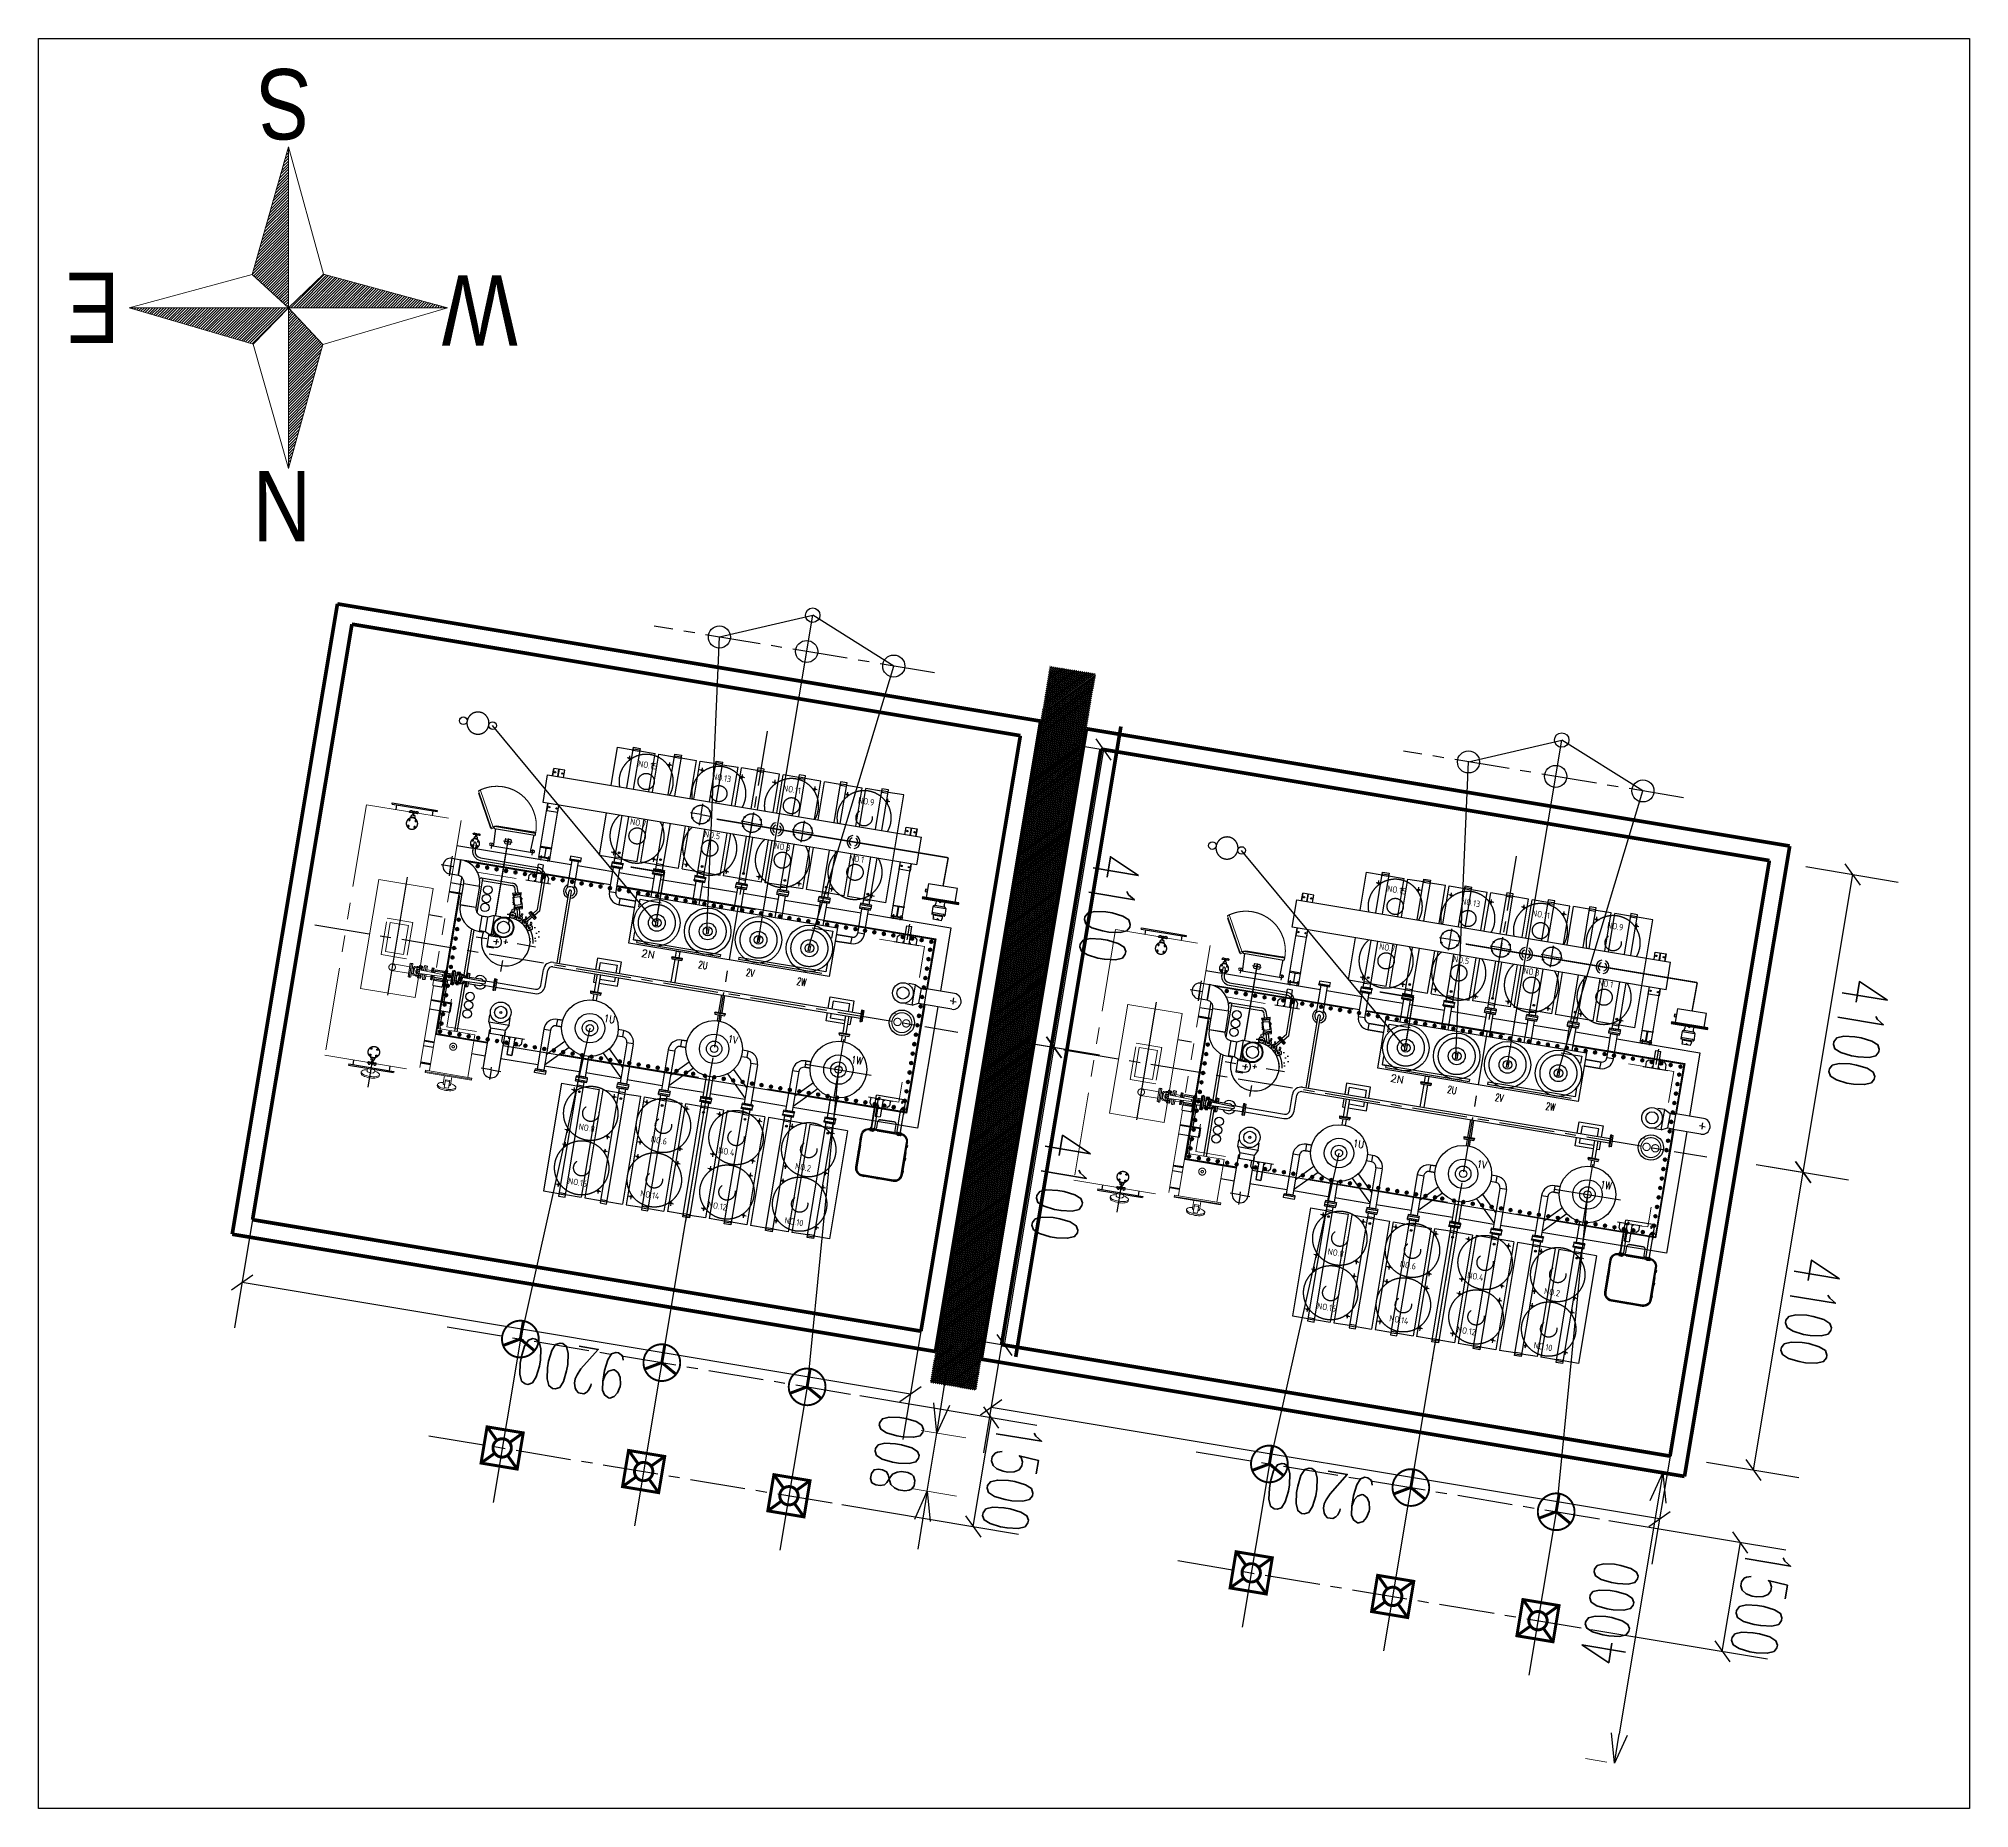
# Model space of a CAD drawing. Header units: millimetres. Extents: x 6239764 to 13047540, y 367704 to 979893.
# Drawn here: x 8287612 to 8313826, y 396832 to 420870 of the extents above; entities that cross this region are included whole.
import ezdxf
from ezdxf.enums import TextEntityAlignment as Align

# ---------------------------------------------------------------- set-up
doc = ezdxf.new("R2010")
doc.units = ezdxf.units.MM
doc.header["$LTSCALE"] = 300
for name, pattern in [('AM_ISO02W050', [7.5, 6, -1.5]), ('AM_ISO08W050', [18, 12, -1.5, 3, -1.5]), ('AM_ISO08W050X2', [9, 6, -0.75, 1.5, -0.75]), ('AM_ISO09W050', [22.5, 12, -1.5, 3, -1.5, 3, -1.5]), ('Amconstr', [9999, 9999, 0]), ('CENTER', [2, 1.25, -0.25, 0.25, -0.25]), ('CENTER2', [28.575, 19.05, -3.175, 3.175, -3.175]), ('DASH', [0.35, 0.25, -0.1]), ('DASHED', [0.75, 0.5, -0.25]), ('DOT', [0.25, 0, -0.25]), ('HIDDEN', [9.525, 6.35, -3.175]), ('PHANTOM', [2.5, 1.25, -0.25, 0.25, -0.25, 0.25, -0.25])]:
    doc.linetypes.add(name, pattern=pattern)
for name, color, linetype in [('1', 7, 'Continuous'), ('25  杶奪', 114, 'Continuous'), ('30  俋窒眈燊\\M+00000D', 3, 'Continuous'), ('AM_0', 7, 'Continuous'), ('COOLING', 41, 'Continuous'), ('M1', 7, 'Continuous'), ('M11', 1, 'Continuous'), ('M16', 3, 'Continuous'), ('M25', 114, 'Continuous'), ('M26', 1, 'Continuous'), ('M30', 3, 'Continuous'), ('M4', 5, 'Continuous'), ('M41', 7, 'Continuous'), ('PIPE', 161, 'Continuous'), ('SHB', 150, 'Continuous'), ('TEXT', 7, 'Continuous'), ('标注', 7, 'Continuous'), ('细实线', 3, 'Continuous'), ('膘\\M+00000\\M+00000\\M+00000-2', 40, 'Continuous'), ('院图框', 7, 'Continuous')]:
    doc.layers.add(name, color=color, linetype=linetype)
for name, color, linetype, lineweight in [('AM_0N', 7, 'Continuous', 50), ('AM_11', 3, 'AM_ISO09W050', 25), ('AM_12N', 7, 'Continuous', 50), ('AM_3', 6, 'AM_ISO02W050', 25), ('AM_7', 4, 'AM_ISO08W050', 25), ('AM_7N', 4, 'AM_ISO08W050', 25), ('AM_CL', 1, 'Amconstr', 25), ('AM_INV', 253, 'Continuous', 0), ('FAN-AM_0', 7, 'Continuous', 50), ('LV BUSHING-AM_4', 3, 'Continuous', 25), ('North', 7, 'Continuous', 13), ('PHA', 5, 'PHANTOM', 13), ('SX', 3, 'Continuous', 30), ('tank-AM_0', 7, 'Continuous', 50), ('蚐\\M+00000牄銋\\M+00000AM_7', 4, 'AM_ISO08W050', 25)]:
    doc.layers.add(name, color=color, linetype=linetype, lineweight=lineweight)
doc.styles.add('ACISOTS', font='isocp.shx', dxfattribs={"height": 1, "bigfont": 'chineset.shx'})
doc.styles.add('bidcon', font='ARIALN.TTF')
doc.styles.get("Standard").update_dxf_attribs({"font": 'txt8.shx', "width": 0.7, "bigfont": 'hztxt_ii.shx'})
doc.dimstyles.new('STANDARD$0', dxfattribs={"dimscale": 200, "dimtxt": 3, "dimasz": 2, "dimexe": 2, "dimexo": 2, "dimgap": 0.5, "dimtad": 1, "dimdec": 0, "dimdsep": 46, "dimtxsty": 'Standard', "dimblk": 'OPEN30', "dimcen": 0, "dimclrd": 256, "dimclre": 256, "dimclrt": 256, "dimadec": 0, "dimazin": 0, "dimtfac": 1, "dimtdec": 0, "dimtmove": 0, "dimatfit": 3, "dimldrblk": 'OPEN30', "dimfxl": 2, "dimlwd": 25, "dimlwe": 15, "dimarcsym": 0})
doc.dimstyles.new('STANDARD2', dxfattribs={"dimscale": 250, "dimtxt": 2.5, "dimasz": 2, "dimexe": 2.5, "dimexo": 0, "dimgap": 0.62, "dimtad": 1, "dimdec": 0, "dimzin": 0, "dimdsep": 46, "dimtxsty": 'Standard', "dimblk": 'OBLIQUE', "dimcen": 0.09, "dimadec": 3, "dimazin": 0, "dimtfac": 1, "dimtdec": 0, "dimtofl": 0, "dimtmove": 2, "dimatfit": 3, "dimldrblk": 'OBLIQUE', "dimfxl": 1, "dimtolj": 1, "dimtzin": 0, "dimarcsym": 0})

msp = doc.modelspace()

# ---------------------------------------------------------------- blocks, each defined once
blk = doc.blocks.new('_OBLIQUE')
at = {"color": 0, "linetype": 'ByBlock'}
blk.add_line((-0.5, -0.5), (0.5, 0.5), dxfattribs=at)
blk = doc.blocks.new('*D110')
at = {"layer": 'Defpoints', "color": 0, "ltscale": 0.1, "transparency": 16777216}
for p in [(6132969, -17732), (6132321, -21832), (6132969, -21832)]:
    blk.add_point(p, dxfattribs=at)
at = {"layer": '标注', "color": 67, "lineweight": -2, "ltscale": 0.1, "transparency": 16777216}
for p, q in [((6132969, -17732), (6131696, -17732)), ((6132321, -17732), (6132321, -21832)), ((6132969, -21832), (6131696, -21832))]:
    blk.add_line(p, q, dxfattribs=at)
at = {"layer": '标注', "color": 67, "lineweight": -2, "ltscale": 0.1, "transparency": 16777216, "xscale": 250, "yscale": 250, "zscale": 250}
for p, rotation in [((6132321, -17732), 90), ((6132321, -21832), 270)]:
    blk.add_blockref('_OBLIQUE', p, dxfattribs=dict(at, rotation=rotation))
at = {"layer": '标注', "color": 67, "lineweight": 13, "ltscale": 0.1, "transparency": 16777216, "insert": (6131888, -19718), "char_height": 625, "attachment_point": 5, "rotation": 90}
blk.add_mtext('\\A1;4100', dxfattribs=at)
blk = doc.blocks.new('*D111')
at = {"layer": 'Defpoints', "color": 0, "ltscale": 0.1, "transparency": 16777216}
for p in [(6142669, -12766), (6133469, -13632), (6142669, -14241)]:
    blk.add_point(p, dxfattribs=at)
at = {"layer": '标注', "color": 67, "lineweight": -2, "ltscale": 0.1, "transparency": 16777216}
for p, q in [((6133469, -13632), (6133469, -12141)), ((6142669, -14241), (6142669, -12141)), ((6133469, -12766), (6142669, -12766))]:
    blk.add_line(p, q, dxfattribs=at)
at = {"layer": '标注', "color": 67, "lineweight": -2, "ltscale": 0.1, "transparency": 16777216, "xscale": 250, "yscale": 250, "zscale": 250, "rotation": 180}
blk.add_blockref('_OBLIQUE', (6133469, -12766), dxfattribs=at)
at = {"layer": '标注', "color": 67, "lineweight": -2, "ltscale": 0.1, "transparency": 16777216, "xscale": 250, "yscale": 250, "zscale": 250}
blk.add_blockref('_OBLIQUE', (6142669, -12766), dxfattribs=at)
at = {"layer": '标注', "color": 67, "lineweight": 13, "ltscale": 0.1, "transparency": 16777216, "insert": (6138069, -12353), "char_height": 625, "attachment_point": 5}
blk.add_mtext('\\A1;9200', dxfattribs=at)
blk = doc.blocks.new('*D112')
at = {"layer": 'Defpoints', "color": 0, "ltscale": 0.1, "transparency": 16777216}
for p in [(6132969, -13632), (6132321, -17732), (6132797, -17732)]:
    blk.add_point(p, dxfattribs=at)
at = {"layer": '标注', "color": 67, "lineweight": -2, "ltscale": 0.1, "transparency": 16777216}
for p, q in [((6132969, -13632), (6131696, -13632)), ((6132321, -13632), (6132321, -17732)), ((6132797, -17732), (6131696, -17732))]:
    blk.add_line(p, q, dxfattribs=at)
at = {"layer": '标注', "color": 67, "lineweight": -2, "ltscale": 0.1, "transparency": 16777216, "xscale": 250, "yscale": 250, "zscale": 250}
for p, rotation in [((6132321, -13632), 90), ((6132321, -17732), 270)]:
    blk.add_blockref('_OBLIQUE', p, dxfattribs=dict(at, rotation=rotation))
at = {"layer": '标注', "color": 67, "lineweight": 13, "ltscale": 0.1, "transparency": 16777216, "insert": (6131907, -15879), "char_height": 625, "attachment_point": 5, "rotation": 90}
blk.add_mtext('\\A1;4100', dxfattribs=at)
blk = doc.blocks.new('A$C1C76hucg')
at = {"layer": 'COOLING'}
for p, q in [((-7819, 1804), (-7819, 3289)), ((-7604, 3289), (-7819, 3289)), ((-7514, 3324), (-7604, 3324)), ((-7604, 3324), (-7604, 1742)), ((-7599, 3299), (-7599, 3279)), ((-7599, 3299), (-7519, 3299)), ((-7599, 3279), (-7519, 3279)), ((-7519, 3299), (-7519, 3279)), ((-7514, 1742), (-7514, 3324)), ((-7299, 3289), (-7514, 3289)), ((-7299, 1804), (-7299, 3289)), ((-7604, 1804), (-7819, 1804)), ((-7559, 1742), (-7634, 1742)), ((-7634, 1742), (-7634, 1724)), ((-7484, 1742), (-7634, 1742)), ((-7634, 1742), (-7634, 1724)), ((-7634, 1671), (-7634, 1689)), ((-7634, 1671), (-7634, 1689)), ((-7484, 1671), (-7634, 1671)), ((-7559, 1671), (-7634, 1671)), ((-7616, 1742), (-7484, 1742)), ((-7616, 1671), (-7484, 1671)), ((-7605, 1742), (-7484, 1742)), ((-7605, 1671), (-7484, 1671)), ((-7604, 1119), (-7604, 1671)), ((-7599, 1794), (-7599, 1814)), ((-7599, 1814), (-7519, 1814)), ((-7599, 1794), (-7519, 1794)), ((-7559, 1742), (-7543, 1742)), ((-7559, 1671), (-7484, 1671)), ((-7519, 1794), (-7519, 1814)), ((-7299, 1804), (-7514, 1804)), ((-7514, 1119), (-7514, 1671)), ((-7484, 1742), (-7484, 1724)), ((-7484, 1742), (-7484, 1724)), ((-7484, 1671), (-7484, 1689)), ((-7484, 1671), (-7484, 1689))]:
    blk.add_line(p, q, dxfattribs=at)
blk.add_lwpolyline([(-7634, 1724), (-7484, 1724), (-7484, 1689), (-7634, 1689)], close=True, dxfattribs=at)
blk = doc.blocks.new('500')
at = {"layer": '25  杶奪'}
blk.add_circle((0, 0), 315, dxfattribs=at)
at = {"layer": '30  俋窒眈燊\\M+00000D', "linetype": 'HIDDEN', "ltscale": 3}
blk.add_circle((0, 0), 250, dxfattribs=at)
blk = doc.blocks.new('FA-')
at = {"layer": 'M25', "color": 114}
blk.add_lwpolyline([(-10, 37.5), (10, 37.5), (10, -37.5), (-10, -37.5)], close=True, dxfattribs=at)
for radius in [115, 59]:
    blk.add_circle((0, 0), radius, dxfattribs=at)
blk = doc.blocks.new('A$C753D22AA')
at = {"layer": 'M26', "color": 6}
for p, q in [((-61, 263), (-61, 255)), ((57, 344), (-58, 344)), ((-58, 328), (-58, 344)), ((-58, 328), (-55, 323)), ((57, 328), (-58, 328)), ((-56, 266), (-58, 266)), ((-56, 269), (-44, 269)), ((-56, 237), (-56, 268)), ((-55, 323), (-45, 298)), ((51, 314), (-51, 314)), ((-51, 273), (-44, 273)), ((-45, 298), (-44, 282)), ((-44, 189), (-44, 279)), ((34, 289), (-34, 289)), ((53, 289), (34, 289)), ((45, 298), (44, 282)), ((44, 189), (44, 289)), ((57, 328), (45, 298)), ((55, 323), (45, 298)), ((53, 179), (53, 289)), ((53, 284), (60, 284)), ((53, 282), (60, 282)), ((53, 273), (60, 273)), ((60, 271), (53, 271)), ((57, 344), (57, 328)), ((60, 284), (60, 271)), ((-61, 255), (-56, 254)), ((-61, 251), (-56, 252)), ((-61, 243), (-61, 251)), ((-56, 240), (-58, 240)), ((-58, 140), (-58, 185)), ((51, 154), (-58, 154)), ((57, 140), (-58, 140)), ((57, 140), (-58, 140)), ((-58, 124), (-58, 140)), ((57, 124), (-58, 124)), ((-44, 237), (-56, 237)), ((-56, 188), (-44, 202)), ((-55, 200), (-55, 212)), ((-50, 215), (-50, 237)), ((-50, 217), (-50, 217)), ((-44, 214), (-50, 215)), ((-50, 195), (-50, 195)), ((34, 179), (-34, 179)), ((-15, 0), (-15, 124)), ((15, 0), (15, 124)), ((34, 179), (53, 179)), ((53, 260), (44, 260)), ((53, 237), (44, 237)), ((45, 170), (44, 186)), ((57, 140), (45, 170)), ((53, 255), (60, 255)), ((53, 253), (60, 253)), ((53, 244), (60, 244)), ((60, 242), (53, 242)), ((60, 226), (53, 226)), ((53, 224), (60, 224)), ((53, 215), (60, 215)), ((53, 213), (60, 213)), ((60, 197), (53, 197)), ((53, 195), (60, 195)), ((53, 186), (60, 186)), ((53, 184), (60, 184)), ((57, 124), (57, 140)), ((60, 255), (60, 242)), ((60, 213), (60, 226)), ((60, 184), (60, 197))]:
    blk.add_line(p, q, dxfattribs=at)
for centre, radius, start, end in [((-58, 263), 3, 90, 180), ((-51, 268), 5, 90, 180), ((-34, 279), 10, 90, 180), ((34, 279), 10, 0, 90), ((-58, 243), 3, 180, 270), ((-53, 185), 5, 137.8805, 180), ((-50, 212), 5, 90, 180), ((-50, 200), 5, 180, 270), ((-34, 189), 10, 180, 270), ((0, 0), 39.1, 112.5479, 67.4521), ((34, 189), 10, 270, 0), ((0, 0), 15, 181.335, 358.665)]:
    blk.add_arc(centre, radius, start, end, dxfattribs=at)
blk = doc.blocks.new('A$C021272F2')
at = {"layer": 'M26', "color": 6}
for p, q in [((-414, -19), (-486, 82)), ((-392, -4), (-465, 97)), ((-356, 23), (-450, -45)), ((-347, 10), (-440, -58)), ((-347, 10), (-440, -58)), ((-347, 10), (-356, 23)), ((-347, 10), (-338, -3)), ((-450, -45), (-440, -58)), ((-431, -71), (-440, -58)), ((-338, -3), (-431, -71))]:
    blk.add_line(p, q, dxfattribs=at)
for radius, start, end in [(39.1, 325.4102, 286.5898), (13, 36, 216)]:
    blk.add_arc((-476, 89), radius, start, end, dxfattribs=at)
blk = doc.blocks.new('A$C6C825D1F')
at = {"layer": 'M16', "color": 200, "linetype": 'CENTER', "ltscale": 50}
for p, q in [((116, 148), (116, 142)), ((120, 139), (182, 139)), ((131, 104), (171, 104)), ((131, 96), (131, 104)), ((136, 149), (136, 139)), ((136, 149), (144, 149)), ((136, 119), (166, 119)), ((136, 104), (136, 119)), ((144, 149), (144, 139)), ((146, 119), (146, 139)), ((156, 119), (156, 139)), ((158, 149), (158, 139)), ((158, 149), (165, 149)), ((165, 149), (165, 139)), ((166, 104), (166, 119)), ((171, 96), (171, 104)), ((186, 148), (186, 142))]:
    blk.add_line(p, q, dxfattribs=at)
for centre, radius in [((151, 52), 47.5), ((124, 79), 6), ((124, 26), 6), ((177, 79), 6), ((177, 26), 6)]:
    blk.add_circle(centre, radius, dxfattribs=at)
for centre, radius, start, end in [((131, 142), 16.8, 100.8441, 158.9577), ((120, 144), 5, 216.0132, 270), ((126, 148), 10.4, 6.5152, 77.9072), ((151, 149), 7, 0, 180), ((175, 148), 10.4, 102.0928, 173.4848), ((170, 142), 16.8, 21.0423, 79.1559), ((182, 144), 5, 270, 323.9868)]:
    blk.add_arc(centre, radius, start, end, dxfattribs=at)
blk = doc.blocks.new('A$C7B570CCE')
at = {"linetype": 'Continuous'}
for p, q in [((168, 0), (-168, 0)), ((-35, 0), (-35, -240)), ((35, 0), (35, -240)), ((135, 0), (135, -73)), ((35, -240), (-35, -240))]:
    blk.add_line(p, q, dxfattribs=at)
for p, q in [((-135, 0), (-135, -73)), ((-135, -73), (-112, -100)), ((-112, -100), (-35, -100)), ((112, -100), (35, -100)), ((135, -73), (112, -100))]:
    blk.add_line(p, q)
for centre, start, end in [((-35, 0), 180, 270), ((35, 0), 270, 0)]:
    blk.add_arc(centre, 21, start, end)
blk = doc.blocks.new('A$C31AC28B4')
at = {"layer": 'PHA', "color": 31, "linetype": 'PHANTOM', "lineweight": 0, "ltscale": 3}
for p, q in [((-75, -656), (-605, -656)), ((-605, -1238), (-605, -656)), ((-75, -1244), (-75, -656)), ((-20, -1244), (-660, -1244)), ((-660, -1244), (-660, -1272)), ((-20, -1260), (-660, -1260)), ((-20, -1272), (-660, -1272)), ((-390, -1382), (-390, -1272)), ((-290, -1382), (-290, -1272)), ((-20, -1244), (-20, -1272)), ((-465, -1402), (-465, -1425)), ((-370, -1325), (-310, -1325)), ((-370, -1325), (-370, -1433)), ((-370, -1342), (-310, -1342)), ((-370, -1342), (-310, -1342)), ((-370, -1433), (-310, -1433)), ((-310, -1325), (-310, -1433)), ((-215, -1409), (-215, -1425))]:
    blk.add_line(p, q, dxfattribs=at)
at = {"layer": 'PHA', "color": 31, "linetype": 'PHANTOM', "lineweight": 0, "ltscale": 3, "flags": 128}
for points in [[(-390, -1366), (-411, -1370), (-430, -1375), (-445, -1382), (-456, -1390), (-463, -1398), (-465, -1406), (-462, -1415), (-455, -1423), (-443, -1430), (-428, -1437), (-409, -1442), (-388, -1446), (-364, -1449), (-340, -1449), (-316, -1449), (-292, -1446), (-271, -1442), (-252, -1437), (-237, -1430), (-225, -1423), (-218, -1415), (-215, -1406), (-217, -1398), (-224, -1390), (-235, -1382), (-250, -1375), (-269, -1370), (-290, -1366)], [(-465, -1425), (-463, -1433), (-455, -1441), (-444, -1449), (-428, -1455), (-409, -1461), (-388, -1465), (-364, -1467), (-340, -1468), (-316, -1467), (-292, -1465), (-271, -1461), (-252, -1455), (-236, -1449), (-225, -1441), (-217, -1433), (-215, -1425)], [(-390, -1382), (-389, -1386), (-387, -1389), (-382, -1392), (-377, -1394), (-370, -1397)], [(-310, -1397), (-303, -1394), (-298, -1392), (-293, -1389), (-291, -1386), (-290, -1382)]]:
    blk.add_lwpolyline(points, dxfattribs=at)
at = {"layer": 'PHA', "color": 31, "linetype": 'PHANTOM', "lineweight": 0, "ltscale": 3}
for radius in [47.5, 17]:
    blk.add_circle((-340, -866), radius, dxfattribs=at)
blk = doc.blocks.new('M16')
at = {"color": 0, "linetype": 'Continuous'}
for p, q in [((-8, 11), (-8, 0)), ((8, 11), (8, 0))]:
    blk.add_line(p, q, dxfattribs=at)
for points in [[(-14, 11), (-14, 0)], [(-14, 0), (14, 0), (14, 11)], [(11, 13), (-11, 13)]]:
    blk.add_lwpolyline(points, dxfattribs=at)
for centre, start, end in [((-11, 10), 30, 150), ((-5, 10), 90, 150), ((5, 10), 30, 90), ((11, 10), 30, 150)]:
    blk.add_arc(centre, 3.29, start, end, dxfattribs=at)
blk = doc.blocks.new('A$C1D2707AE')
at = {"layer": 'M1', "color": 1, "linetype": 'CENTER', "ltscale": 20}
for p, q in [((-286, -2026), (-433, -2026)), ((-286, -2026), (-286, -1879)), ((-286, -2026), (-139, -2026)), ((-286, -2026), (-286, -2173)), ((414, -2026), (267, -2026)), ((414, -2026), (414, -1879)), ((414, -2026), (561, -2026)), ((414, -2026), (414, -2173)), ((1114, -2026), (967, -2026)), ((1114, -2026), (1114, -1879)), ((1114, -2026), (1261, -2026)), ((1114, -2026), (1114, -2173))]:
    blk.add_line(p, q, dxfattribs=at)
for centre in [(-286, -2026), (414, -2026), (1114, -2026)]:
    blk.add_circle(centre, 127, dxfattribs=at)
at = {"layer": 'M41'}
for p, q in [((-2361, -1836), (-2361, -1736)), ((-2211, -1736), (-2361, -1736)), ((-2211, -1836), (-2211, -1736)), ((2489, -1836), (2489, -1736)), ((2489, -1736), (2639, -1736)), ((2639, -1836), (2639, -1736)), ((-2429, -1836), (2718, -1836)), ((-2429, -2216), (-2429, -1836)), ((2718, -2216), (2718, -1836)), ((2718, -2216), (-2429, -2216)), ((-2361, -2960), (-2361, -2216)), ((-2211, -2960), (-2211, -2216)), ((2489, -2960), (2489, -2216)), ((2639, -2960), (2639, -2216)), ((-2361, -2810), (-2361, -2820)), ((-2211, -2810), (-2361, -2810)), ((-2361, -2820), (-2301, -2820)), ((-2290, -2831), (-2290, -2939)), ((-2283, -2939), (-2283, -2831)), ((-2272, -2820), (-2211, -2820)), ((-2211, -2820), (-2211, -2810)), ((2489, -2820), (2489, -2810)), ((2489, -2810), (2639, -2810)), ((2549, -2820), (2489, -2820)), ((2560, -2939), (2560, -2831)), ((2567, -2831), (2567, -2939)), ((2639, -2820), (2578, -2820)), ((2639, -2810), (2639, -2820)), ((-2361, -2950), (-2361, -2960)), ((-2301, -2950), (-2361, -2950)), ((-2211, -2960), (-2361, -2960)), ((-2336, -2930), (-2336, -2996)), ((-2211, -2950), (-2272, -2950)), ((-2236, -2930), (-2236, -2996)), ((-2211, -2960), (-2211, -2950)), ((2489, -2960), (2489, -2950)), ((2489, -2950), (2549, -2950)), ((2489, -2960), (2639, -2960)), ((2514, -2930), (2514, -2996)), ((2578, -2950), (2639, -2950)), ((2614, -2930), (2614, -2996)), ((2639, -2950), (2639, -2960))]:
    blk.add_line(p, q, dxfattribs=at)
at = {"layer": 'M41', "linetype": 'DASHED', "ltscale": 3}
for p, q in [((-2290, -1836), (-2290, -1736)), ((-2283, -1836), (-2283, -1736)), ((2560, -1836), (2560, -1736)), ((2567, -1836), (2567, -1736))]:
    blk.add_line(p, q, dxfattribs=at)
at = {"layer": 'M41'}
for points in [[(-2211, -1836), (-2211, -1736), (-2361, -1736), (-2361, -1836)], [(2489, -1836), (2489, -1736), (2639, -1736), (2639, -1836)], [(-2361, -2216), (-2361, -2316), (-2211, -2316), (-2211, -2216)], [(2639, -2216), (2639, -2316), (2489, -2316), (2489, -2216)]]:
    blk.add_lwpolyline(points, dxfattribs=at)
for points in [[(-2211, -2960), (-2361, -2960), (-2361, -2985), (-2211, -2985)], [(2489, -2960), (2639, -2960), (2639, -2985), (2489, -2985)]]:
    blk.add_lwpolyline(points, close=True, dxfattribs=at)
for centre, radius in [((-2336, -1786), 9), ((-2236, -1786), 9), ((2514, -1786), 9), ((2614, -1786), 9), ((-396, -1962), 7.5), ((-396, -2089), 7.5), ((-286, -1899), 7.5), ((-176, -1962), 7.5), ((-176, -2089), 7.5), ((304, -1962), 7.5), ((304, -2089), 7.5), ((414, -1899), 7.5), ((524, -1962), 7.5), ((524, -2089), 7.5), ((1004, -1962), 7.5), ((1004, -2089), 7.5), ((1114, -1899), 7.5), ((1224, -1962), 7.5), ((1224, -2089), 7.5), ((-2336, -2266), 9), ((-2236, -2266), 9), ((-286, -2153), 7.5), ((414, -2153), 7.5), ((1114, -2153), 7.5), ((2514, -2266), 9), ((2614, -2266), 9)]:
    blk.add_circle(centre, radius, dxfattribs=at)
for centre, start, end in [((-2301, -2831), 0, 90), ((-2272, -2831), 90, 180), ((2549, -2831), 0, 90), ((2578, -2831), 90, 180), ((-2301, -2939), 270, 0), ((-2272, -2939), 180, 270), ((2549, -2939), 270, 0), ((2578, -2939), 180, 270)]:
    blk.add_arc(centre, 11, start, end, dxfattribs=at)
blk = doc.blocks.new('A$C482611C9')
at = {"layer": 'AM_11', "color": 222, "ltscale": 2}
for p, q in [((58, 0), (-58, 0)), ((-7, -13), (-7, 0)), ((-6, -14), (-6, 0)), ((6, -14), (6, 0)), ((7, -13), (7, 0)), ((58, 0), (58, -35)), ((-89, -83), (-89, -182)), ((84, -87), (-84, -87)), ((84, -187), (-84, -187)), ((67, -167), (-67, -167)), ((64, -67), (-64, -67)), ((63, -200), (-63, -200)), ((-58, 0), (-58, -35)), ((-58, -254), (-58, -232)), ((58, -254), (-58, -254)), ((58, -254), (-58, -254)), ((-56, -188), (-56, -191)), ((0, -17), (-7, -13)), ((0, -237), (-7, -241)), ((-7, -241), (-7, -254)), ((-6, -241), (-6, -254)), ((7, -13), (0, -17)), ((7, -241), (0, -237)), ((6, -241), (6, -254)), ((7, -241), (7, -254)), ((56, -188), (56, -191)), ((58, -254), (58, -232)), ((89, -83), (89, -182))]:
    blk.add_line(p, q, dxfattribs=at)
for centre, radius, start, end in [((-62, -98), 31.2, 94.1941, 148.2045), ((-86, -83), 3, 153.1645, 172.4077), ((-84, -82), 4.55, 185.6969, 270), ((-88, -83), 1, 172.4077, 185.6969), ((-65, -194), 27, 94.9814, 153.1274), ((-86, -183), 3, 153.1645, 172.4077), ((-88, -183), 1, 172.4077, 185.6969), ((-84, -182), 4.55, 185.6969, 270), ((-36, -55), 28.9, 136.9636, 205.3448), ((-36, -212), 28.9, 154.6552, 223.0364), ((-78, -185), 22.7, 317.9732, 344.359), ((78, -185), 22.7, 195.641, 222.0268), ((36, -55), 28.9, 334.6552, 43.0364), ((36, -212), 28.9, 316.9636, 25.3448), ((62, -98), 31.3, 31.7556, 85.7356), ((65, -194), 27, 26.8726, 85.0186), ((84, -82), 4.55, 270, 354.3031), ((84, -182), 4.55, 270, 354.3031), ((86, -83), 3, 7.5923, 26.8355), ((88, -83), 1, 354.3031, 7.5923), ((86, -183), 3, 7.5923, 26.8355), ((88, -183), 1, 354.3031, 7.5923)]:
    blk.add_arc(centre, radius, start, end, dxfattribs=at)
blk = doc.blocks.new('*U109')
at = {"layer": 'AM_0N'}
for p, q in [((42247, 10176), (42229, 10166)), ((42229, 10166), (42229, 10145)), ((42229, 10145), (42247, 10134)), ((42265, 10166), (42247, 10176)), ((42247, 10134), (42265, 10145)), ((42265, 10145), (42265, 10166))]:
    blk.add_line(p, q, dxfattribs=at)
blk.add_circle((42247, 10155), 18, dxfattribs=at)
at = {"layer": 'AM_7N', "linetype": 'AM_ISO08W050X2'}
for p, q in [((42224, 10155), (42271, 10155)), ((42247, 10179), (42247, 10131))]:
    blk.add_line(p, q, dxfattribs=at)
blk = doc.blocks.new('*S108')
at = {"layer": 'AM_12N', "color": 4}
for p, q in [((42246, 10154), (42249, 10157)), ((42246, 10157), (42249, 10154))]:
    blk.add_line(p, q, dxfattribs=at)
blk.add_circle((42247, 10155), 1.75, dxfattribs=at)
blk = doc.blocks.new('*D113')
at = {"layer": 'Defpoints', "color": 0, "ltscale": 0.1, "transparency": 16777216}
for p in [(6134142, -11132), (6132333, -12632), (6134142, -12632)]:
    blk.add_point(p, dxfattribs=at)
at = {"layer": '标注', "color": 67, "lineweight": -2, "ltscale": 0.1, "transparency": 16777216}
for p, q in [((6134142, -11132), (6131708, -11132)), ((6132333, -11132), (6132333, -12632)), ((6134142, -12632), (6131708, -12632))]:
    blk.add_line(p, q, dxfattribs=at)
at = {"layer": '标注', "color": 67, "lineweight": -2, "ltscale": 0.1, "transparency": 16777216, "xscale": 250, "yscale": 250, "zscale": 250}
for p, rotation in [((6132333, -11132), 90), ((6132333, -12632), 270)]:
    blk.add_blockref('_OBLIQUE', p, dxfattribs=dict(at, rotation=rotation))
at = {"layer": '标注', "color": 67, "lineweight": 13, "ltscale": 0.1, "transparency": 16777216, "insert": (6131920, -11882), "char_height": 625, "attachment_point": 5, "rotation": 90}
blk.add_mtext('\\A1;1500', dxfattribs=at)
blk = doc.blocks.new('_Open30')
at = {"color": 0, "linetype": 'ByBlock', "lineweight": -2}
for p, q in [((-1, 0.268), (0, 0)), ((0, 0), (-1, -0.268)), ((0, 0), (-1, 0))]:
    blk.add_line(p, q, dxfattribs=at)
blk = doc.blocks.new('*D1509')
at = {"lineweight": 25, "ltscale": 0.1, "transparency": 16777216}
for p, q in [((8299871, 402324), (8299936, 402719)), ((8299677, 401140), (8299807, 401929)), ((8299612, 400745), (8299548, 400351))]:
    blk.add_line(p, q, dxfattribs=at)
at = {"lineweight": 15, "ltscale": 0.1, "transparency": 16777216}
for p, q in [((8299593, 401965), (8300201, 401865)), ((8299463, 401175), (8300072, 401075))]:
    blk.add_line(p, q, dxfattribs=at)
at = {"layer": 'Defpoints', "color": 0, "ltscale": 0.1, "transparency": 16777216}
for p in [(8299198, 402029), (8299807, 401929), (8299068, 401240)]:
    blk.add_point(p, dxfattribs=at)
at = {"lineweight": 25, "ltscale": 0.1, "transparency": 16777216, "xscale": 399.9999999999999, "yscale": 399.9999999999999, "zscale": 399.9999999999999}
for p, rotation in [((8299807, 401929), 260.6803540828071), ((8299677, 401140), 80.68035408280709)]:
    blk.add_blockref('_Open30', p, dxfattribs=dict(at, rotation=rotation))
at = {"ltscale": 0.1, "transparency": 16777216, "insert": (8299267, 401654), "char_height": 600, "attachment_point": 5, "rotation": 80.6804}
blk.add_mtext('800', dxfattribs=at)
blk = doc.blocks.new('*D1510')
at = {"lineweight": 15, "ltscale": 0.1, "transparency": 16777216}
for p, q in [((8309561, 401407), (8309268, 401456)), ((8308904, 397462), (8308612, 397510))]:
    blk.add_line(p, q, dxfattribs=at)
at = {"lineweight": 25, "ltscale": 0.1, "transparency": 16777216}
blk.add_line((8309597, 400996), (8309072, 397839), dxfattribs=at)
at = {"layer": 'Defpoints', "color": 0, "ltscale": 0.1, "transparency": 16777216}
for p in [(8309956, 401342, 13502), (8309006, 397445), (8309299, 397396, 13537)]:
    blk.add_point(p, dxfattribs=at)
at = {"lineweight": 25, "ltscale": 0.1, "transparency": 16777216, "xscale": 400, "yscale": 400, "zscale": 400}
for p, rotation in [((8309663, 401390), 80.54894347502021), ((8309006, 397445), 260.5489434750202)]:
    blk.add_blockref('_Open30', p, dxfattribs=dict(at, rotation=rotation))
at = {"ltscale": 0.1, "transparency": 16777216, "insert": (8308940, 399483), "char_height": 600, "attachment_point": 5, "rotation": 80.5489}
blk.add_mtext('4000', dxfattribs=at)
blk = doc.blocks.new('North')
at = {"layer": 'North', "linetype": 'Continuous'}
h = blk.add_hatch(dxfattribs=at)
h.set_pattern_fill('ANSI31', color=256, scale=0.0015, style=0)
h.set_pattern_definition([(45, (-23.92065628, -1.62496797), (-0.0001325825215, 0.0001325825215), [])])
h.paths.add_polyline_path([(0.00008, 0.01542), (-0.00321, 0.00352), (0.00008, 0)])
h.paths.add_polyline_path([(-0.01519, 0), (-0.0033, -0.0032), (0.00008, 0)])
h.paths.add_polyline_path([(0.00008, -0.01542), (0.00355, -0.00318), (0.00008, 0)])
h.paths.add_polyline_path([(0.01536, 0), (0.00346, 0.0035), (0.00008, 0)])
for p, q in [((0.00008, 0.01542), (-0.00321, 0.00352)), ((0.00008, 0.01542), (0.00008, -0.01542)), ((0.00346, 0.0035), (0.00008, 0.01542)), ((-0.01519, 0), (-0.00321, 0.00352)), ((0.00008, 0), (-0.00321, 0.00352)), ((0.00008, 0), (0.00346, 0.0035)), ((0.01536, 0), (0.00346, 0.0035)), ((-0.01519, 0), (0.01536, 0)), ((-0.0033, -0.0032), (-0.01519, 0)), ((0.00008, 0), (-0.0033, -0.0032)), ((0.00355, -0.00318), (0.00008, 0)), ((0.00355, -0.00318), (0.01536, 0)), ((0.00008, -0.01542), (-0.0033, -0.0032)), ((0.00355, -0.00318), (0.00008, -0.01542))]:
    blk.add_line(p, q, dxfattribs=at)
at = {"linetype": 'Continuous', "style": 'bidcon'}
for s, p in [('N', (-0.00209, 0.01566)), ('W', (-0.02192, -0.0031)), ('E', (0.01628, -0.00336)), ('S', (-0.00209, -0.0229))]:
    blk.add_text(s, height=0.00675, dxfattribs=at).set_placement(p)
blk = doc.blocks.new('132主变')
at = {"ltscale": 0.1}
for p, q in [((6134869.1, -12631.7), (6134869.1, -10382)), ((6136869.1, -16704.8), (6136869.1, -10382)), ((6138816.4, -12631), (6138816.4, -10382)), ((6135159.1, -16951.7), (6134869.1, -12631.7)), ((6138579.1, -16951.7), (6138816.4, -12631.7)), ((6135829.1, -18511.7), (6135319.1, -22481.7)), ((6136519.1, -18511.7), (6136519.1, -22981.7)), ((6137229.1, -18511.7), (6137719.1, -22481.7)), ((6137929.1, -18511.7), (6140559.3, -20788)), ((6135319.1, -22481.7), (6136519.1, -22981.7)), ((6137719.1, -22481.7), (6136519.1, -22981.7))]:
    blk.add_line(p, q, dxfattribs=at)
for p, q in [((6135104.1, -17691.4), (6135104.1, -17576.7)), ((6135104.1, -17576.7), (6135134.8, -17576.7)), ((6135104.1, -17906.7), (6135104.1, -17751.9)), ((6135183.4, -17576.7), (6135434.1, -17576.7)), ((6135434.1, -17576.7), (6135434.1, -17691.4)), ((6135434.1, -17751.9), (6135434.1, -17906.7)), ((6138554.8, -17576.7), (6138304.1, -17576.7)), ((6138304.1, -17576.7), (6138304.1, -17691.4)), ((6138304.1, -17751.9), (6138304.1, -17906.7)), ((6138634.1, -17576.7), (6138603.4, -17576.7)), ((6138634.1, -17691.4), (6138634.1, -17576.7)), ((6138634.1, -17906.7), (6138634.1, -17751.9)), ((6135434.1, -17906.7), (6135104.1, -17906.7)), ((6138304.1, -17906.7), (6138634.1, -17906.7))]:
    blk.add_line(p, q)
at = {"color": 166, "linetype": 'PHANTOM', "lineweight": 5, "ltscale": 20}
for p, q in [((6140308.6, -19444.7), (6140278.6, -19454.7)), ((6140308.6, -19444.7), (6140278.6, -19454.7)), ((6140342.1, -19401.2), (6140308.6, -19419.5)), ((6140308.6, -19444.7), (6140352.7, -19420.6)), ((6140317.8, -19414.5), (6140574.5, -19892.1)), ((6140342.1, -19401.2), (6140603.2, -19882.1)), ((6140342.1, -19401.2), (6140365.2, -19422.8)), ((6140365.2, -19422.8), (6140597.6, -19851)), ((6140379.6, -19449.1), (6140583.3, -19824.7))]:
    blk.add_line(p, q, dxfattribs=at)
at = {"linetype": 'DASH', "ltscale": 1000}
for points in [[(6140610.6, -20787.8, -1), (6140910.6, -20787.9)], [(6140910.6, -20787.9, -1), (6140610.6, -20787.8)]]:
    blk.add_lwpolyline(points, format="xyb", dxfattribs=at)
for centre, radius in [((6140255.2, -16868.1), 57.5), ((6140255.2, -16988.1), 57.5), ((6140255.2, -17108.1), 57.5), ((6139615.6, -18159.5), 40), ((6139615.6, -18159.5), 13), ((6139686.8, -18224.8), 13), ((6139772.5, -18269.4), 13), ((6139866.8, -18290.3), 40), ((6139866.8, -18290.3), 13), ((6140255.2, -18335.2), 57.5), ((6140255.2, -18455.2), 57.5), ((6140255.2, -18575.2), 57.5)]:
    blk.add_circle(centre, radius)
at = {"ltscale": 0.1}
for centre, radius in [((6140559.3, -20788), 51.3), ((6140961.9, -20788), 51.3), ((6136519.1, -22981.7), 98.1)]:
    blk.add_circle(centre, radius, dxfattribs=at)
at = {"color": 166, "linetype": 'PHANTOM', "lineweight": 5, "ltscale": 20}
blk.add_arc((6140278.6, -19454.7), 536.1, 175.89882, 307.24863, dxfattribs=at)
at = {"layer": '1', "color": 3, "linetype": 'DASHED', "lineweight": 5, "ltscale": 50}
for p, q in [((6140989.1, -18471.7), (6140989.1, -16971.7)), ((6140989.1, -16971.7), (6141739.1, -16971.7)), ((6141739.1, -18472.8), (6141739.1, -16971.7)), ((6140769, -17249.2), (6140769, -17266.2)), ((6140779.2, -17180.2), (6140779.2, -17270.9)), ((6140780.7, -17308), (6140780.7, -17276.2)), ((6140799.2, -17296.2), (6140780.7, -17296.2)), ((6140799.2, -17246.2), (6140812.2, -17246.2)), ((6140799.2, -17307.5), (6140799.2, -17246.2)), ((6140825.2, -17246.2), (6140812.2, -17246.2)), ((6140812.2, -17307.1), (6140812.2, -17246.2)), ((6140812.2, -17307.1), (6140812.2, -17246.2)), ((6140812.2, -17307.1), (6140812.2, -17246.2)), ((6140780.7, -17376.2), (6140780.7, -17344.3)), ((6140799.2, -17356.2), (6140780.7, -17356.2)), ((6140799.2, -17406.2), (6140799.2, -17344.9)), ((6140799.2, -17406.2), (6140812.2, -17406.2)), ((6140812.2, -17406.2), (6140812.2, -17345.3)), ((6140812.2, -17406.2), (6140812.2, -17345.3)), ((6140812.2, -17406.2), (6140812.2, -17345.3)), ((6140812.2, -17406.2), (6140825.2, -17406.2)), ((6140989.1, -18471.7), (6141739.1, -18471.7))]:
    blk.add_line(p, q, dxfattribs=at)
at = {"layer": '1', "color": 3, "linetype": 'DASHED', "lineweight": 5, "ltscale": 20}
for p, q in [((6140825.2, -17306.7), (6140825.2, -17246.2)), ((6140894.2, -17281.7), (6140825.2, -17281.7)), ((6140894.2, -17233.7), (6140912.2, -17233.7)), ((6140894.2, -17304.7), (6140894.2, -17233.7)), ((6140912.2, -17231.2), (6140924.2, -17231.2)), ((6140912.2, -17231.2), (6140912.2, -17304.2)), ((6140912.2, -17231.2), (6140912.2, -17304.2)), ((6140912.2, -17303.6), (6140912.2, -17231.2)), ((6140912.2, -17233.7), (6140912.2, -17304.2)), ((6140912.2, -17233.7), (6140912.2, -17304.2)), ((6140912.2, -17304.2), (6140912.2, -17233.7)), ((6140912.2, -17304.2), (6140912.2, -17233.7)), ((6140934.2, -17241.2), (6140934.2, -17266.7)), ((6140934.2, -17303.5), (6140934.2, -17266.7)), ((6140944.2, -17292.2), (6140964.3, -17292.2)), ((6140963.7, -17293), (6140963.7, -17302.7)), ((6140970.7, -17240.7), (6141001.7, -17240.7)), ((6140970.7, -17284.3), (6140970.7, -17240.7)), ((6140986.7, -17240.7), (6140986.7, -17272.6)), ((6140989.7, -17240.7), (6140989.7, -17271.2)), ((6140999, -17282.5), (6140994.1, -17301.8)), ((6141001.7, -17240.7), (6141001.7, -17267.4)), ((6141028.4, -17282.5), (6141038, -17320)), ((6141063.2, -17266.7), (6141039.6, -17266.7)), ((6141063.7, -17293), (6141063.7, -17359.3)), ((6141073.2, -17375.7), (6141073.2, -17276.7)), ((6141093.2, -17241.2), (6141093.2, -17266.7)), ((6141093.2, -17385.7), (6141093.2, -17266.7)), ((6141112.2, -17231.2), (6141103.2, -17231.2)), ((6141112.2, -17231.2), (6141112.2, -17421.2)), ((6141130.2, -17281.7), (6141364.1, -17281.7)), ((6140673.7, -17311.2), (6141013.7, -17301.2)), ((6140673.7, -17341.2), (6141013.7, -17351.2)), ((6140825.2, -17406.2), (6140825.2, -17345.6)), ((6140894.2, -17370.7), (6140825.2, -17370.7)), ((6140894.2, -17418.7), (6140894.2, -17347.7)), ((6140894.2, -17418.7), (6140912.2, -17418.7)), ((6140912.2, -17418.7), (6140912.2, -17348.2)), ((6140912.2, -17418.7), (6140912.2, -17348.2)), ((6140912.2, -17421.2), (6140912.2, -17348.2)), ((6140912.2, -17421.2), (6140912.2, -17348.2)), ((6140912.2, -17348.2), (6140912.2, -17418.7)), ((6140912.2, -17348.2), (6140912.2, -17418.7)), ((6140912.2, -17348.8), (6140912.2, -17421.2)), ((6140924.2, -17421.2), (6140912.2, -17421.2)), ((6140932.2, -17361.2), (6140950.2, -17361.2)), ((6140934.2, -17385.7), (6140934.2, -17348.8)), ((6140934.2, -17411.2), (6140934.2, -17385.7)), ((6140944.2, -17360.1), (6140964.3, -17360.1)), ((6140963.7, -17349.7), (6140963.7, -17359.3)), ((6140970.7, -17411.7), (6140970.7, -17368)), ((6141001.7, -17411.7), (6140970.7, -17411.7)), ((6140986.7, -17379.8), (6140986.7, -17411.7)), ((6140989.7, -17381.2), (6140989.7, -17411.7)), ((6140999, -17369.9), (6140994.1, -17350.6)), ((6141001.7, -17385), (6141001.7, -17411.7)), ((6141028.4, -17369.9), (6141038, -17332.3)), ((6141063.2, -17385.7), (6141039.6, -17385.7)), ((6141093.2, -17411.2), (6141093.2, -17385.7)), ((6141103.2, -17421.2), (6141112.2, -17421.2)), ((6141130.2, -17370.7), (6141364.1, -17370.7))]:
    blk.add_line(p, q, dxfattribs=at)
at = {"layer": '1', "color": 3, "linetype": 'DASHED', "lineweight": 5, "ltscale": 50}
for points in [[(6134279.1, -16923.1), (6134279.1, -16651.7), (6134356, -16651.7)], [(6140089.2, -16651.7), (6140499.1, -16651.7), (6140499.1, -17028.3)], [(6134900.7, -18791.7), (6134279.1, -18791.7), (6134279.1, -18366.4)], [(6140437, -18791.7), (6139900.8, -18791.7)]]:
    blk.add_lwpolyline(points, dxfattribs=at)
at = {"layer": '1', "color": 3, "linetype": 'DASHED', "lineweight": 5, "ltscale": 20}
for points in [[(6141130.2, -17233.7), (6141112.2, -17233.7), (6141112.2, -17418.7), (6141130.2, -17418.7)], [(6141013.7, -17340.3), (6141027.9, -17326.2), (6141013.7, -17312), (6140999.6, -17326.2)]]:
    blk.add_lwpolyline(points, close=True, dxfattribs=at)
at = {"layer": '1', "color": 3, "linetype": 'DASHED', "lineweight": 5, "ltscale": 3}
for points in [[(6141539.1, -17471.7), (6141539.1, -17971.7), (6141189.1, -17971.7), (6141189.1, -17471.7)], [(6141489.1, -17521.7), (6141489.1, -17921.7), (6141239.1, -17921.7), (6141239.1, -17521.7)]]:
    blk.add_lwpolyline(points, close=True, dxfattribs=at)
at = {"layer": '1', "color": 3, "linetype": 'DASHED', "lineweight": 5, "ltscale": 20}
for centre, radius in [((6141013.9, -17286.4), 15), ((6141364.1, -17326.2), 44.5), ((6141013.9, -17366.2), 15)]:
    blk.add_circle(centre, radius, dxfattribs=at)
at = {"layer": '1', "color": 3, "linetype": 'DASHED', "lineweight": 5, "ltscale": 50}
for centre, radius in [((6134414.5, -17721.7), 135), ((6134354.5, -17721.7), 50), ((6134474.5, -17721.7), 50)]:
    blk.add_circle(centre, radius, dxfattribs=at)
for centre, start, end in [((6140769.2, -17180.2), 0, 90), ((6140770.7, -17276.2), 0, 90), ((6140770.7, -17376.2), 270, 0)]:
    blk.add_arc(centre, 10, start, end, dxfattribs=at)
at = {"layer": '1', "color": 3, "linetype": 'DASHED', "lineweight": 5, "ltscale": 20}
for centre, radius, start, end in [((6140924.2, -17241.2), 10, 0, 90), ((6140944.2, -17282.2), 10, 180, 270), ((6141013.7, -17326.2), 60, 33.55731, 146.44269), ((6141016.2, -17309.1), 48.4, 61.19476, 107.40128), ((6141063.2, -17276.7), 10, 0, 90), ((6141080.3, -17275.8), 13, 236.92901, 356.20109), ((6141103.2, -17241.2), 10, 90, 180), ((6140924.2, -17411.2), 10, 270, 0), ((6140944.2, -17370.1), 10, 90, 180), ((6141013.7, -17326.2), 60, 213.55731, 326.44269), ((6141016.2, -17343.2), 48.4, 252.59872, 298.80524), ((6141013.7, -17326.2), 25, 270, 90), ((6141063.2, -17375.7), 10, 270, 0), ((6141080.3, -17376.5), 13, 3.79891, 123.07099), ((6141103.2, -17411.2), 10, 180, 270)]:
    blk.add_arc(centre, radius, start, end, dxfattribs=at)
at = {"layer": '25  杶奪', "color": 163}
for p, q in [((6140352.1, -17281.9), (6140352.1, -16607.2)), ((6140386.1, -17262.7), (6140386.1, -16607.2)), ((6140352.1, -18008.8), (6140352.1, -17362.4)), ((6140386.1, -18019), (6140386.1, -17381.7)), ((6139514.1, -18411.1), (6139575.4, -18335.3)), ((6139514.1, -18411.1), (6139575.4, -18335.3)), ((6140352.1, -18706), (6140352.1, -18249.7)), ((6139514.1, -18411.1), (6139514.1, -18881.7)), ((6139548.1, -18423.1), (6139601.9, -18356.7)), ((6139548.1, -18423.1), (6139601.9, -18356.7)), ((6139548.1, -18423.1), (6139548.1, -18864.7)), ((6139845.1, -18606), (6139859.8, -18660.7)), ((6139878, -18597.2), (6139892.6, -18651.9)), ((6140352.1, -18689), (6139940.9, -18689)), ((6140369.1, -18723), (6139940.9, -18723)), ((6140369.1, -18723), (6139940.9, -18723)), ((6140424.1, -18954.7), (6139638.1, -18954.7)), ((6140424.1, -18988.7), (6139638.1, -18988.7)), ((6140514.1, -19168.9), (6140514.1, -19078.7)), ((6140548.1, -19169.6), (6140548.1, -19065.7))]:
    blk.add_line(p, q, dxfattribs=at)
at = {"layer": '25  杶奪'}
blk.add_line((6140686.4, -18703.3), (6140686.4, -18919.6), dxfattribs=at)
blk.add_lwpolyline([(6139634.1, -16536.7), (6139634.1, -16411.7), (6139564.1, -16411.7), (6139564.1, -16536.7)], dxfattribs=at)
at = {"layer": '25  杶奪', "color": 6, "const_width": 20}
blk.add_lwpolyline([(6140095.6, -18248.5), (6140095.6, -19269.7)], dxfattribs=at)
at = {"layer": '25  杶奪', "const_width": 20}
for points in [[(6137929.1, -18549.2), (6137929.1, -19201), (6138395.4, -19201)], [(6134168.2, -19641.9), (6134162, -20035.2)], [(6137349.3, -20035.2), (6134162, -20035.2)]]:
    blk.add_lwpolyline(points, dxfattribs=at)
at = {"layer": '25  杶奪'}
for points in [[(6134418.2, -19430.7), (6133918.2, -19430.7), (6133918.2, -19442.7), (6134418.2, -19442.7)], [(6134418.2, -19442.7), (6133918.2, -19442.7), (6133918.2, -19454.7), (6134418.2, -19454.7)], [(6134368.2, -19454.7), (6133968.2, -19454.7), (6133968.2, -19641.9), (6134368.2, -19641.9)], [(6134368.2, -19562.8), (6134395.5, -19562.8), (6134395.5, -19530.4), (6134368.2, -19530.4)]]:
    blk.add_lwpolyline(points, close=True, dxfattribs=at)
for centre, radius in [((6135159.1, -16951.7), 200), ((6136869.1, -16951.7), 200), ((6138579.1, -16951.7), 200), ((6135159.1, -16951.7), 105), ((6135159.1, -16951.7), 49.5), ((6136869.1, -16951.7), 105), ((6136869.1, -16951.7), 49.5), ((6138579.1, -16951.7), 105), ((6138579.1, -16951.7), 49.5)]:
    blk.add_circle(centre, radius, dxfattribs=at)
at = {"layer": '25  杶奪', "color": 163}
for centre, radius, start, end in [((6139638.1, -18864.7), 124, 180, 270), ((6139638.1, -18864.7), 90, 180, 270), ((6139940.9, -18639), 84, 195, 270), ((6139940.9, -18639), 50, 195, 270), ((6140369.1, -18706), 17, 180, 0), ((6140424.1, -19078.7), 124, 0, 90), ((6140424.1, -19078.7), 90, 0, 90), ((6140531.1, -19169.6), 17, 177.61156, 2.38844)]:
    blk.add_arc(centre, radius, start, end, dxfattribs=at)
at = {"layer": '30  俋窒眈燊\\M+00000D', "linetype": 'HIDDEN'}
for p, q in [((6140768.9, -16969.7), (6140489.1, -16969.7)), ((6135154.1, -17751.9), (6135154.1, -17856.7)), ((6135384.1, -17626.7), (6135183.4, -17626.7)), ((6135384.1, -17691.4), (6135384.1, -17626.7)), ((6135384.1, -17856.7), (6135384.1, -17751.9)), ((6138354.1, -17691.4), (6138354.1, -17626.7)), ((6138354.1, -17626.7), (6138554.8, -17626.7)), ((6138354.1, -17856.7), (6138354.1, -17751.9)), ((6138584.1, -17751.9), (6138584.1, -17856.7)), ((6135154.1, -17856.7), (6135384.1, -17856.7)), ((6138584.1, -17856.7), (6138354.1, -17856.7)), ((6135544.1, -18231.7), (6136744.1, -18231.7)), ((6135594.1, -18201.7), (6136744.1, -18201.7)), ((6136744.1, -18231.7), (6136744.1, -18201.7)), ((6138144.1, -18201.7), (6136994.1, -18201.7)), ((6136994.1, -18231.7), (6136994.1, -18201.7)), ((6138194.1, -18231.7), (6136994.1, -18231.7)), ((6138144.1, -18201.7), (6138144.1, -18231.7)), ((6140768.9, -18473.7), (6140591.4, -18473.7))]:
    blk.add_line(p, q, dxfattribs=at)
for points in [[(6134159.1, -18013.7), (6134159.1, -16531.7), (6139703.1, -16531.7)], [(6139919.1, -16531.7), (6140619.1, -16531.7), (6140619.1, -18672.4)], [(6138534.1, -18911.7), (6134159.1, -18911.7), (6134159.1, -18229.7)], [(6135544.1, -18355.5), (6135544.1, -18231.7), (6135710.5, -18231.7)], [(6138101.8, -18231.7), (6138194.1, -18231.7), (6138194.1, -18343.4)], [(6135827.9, -18791.7), (6135544.1, -18791.7), (6135544.1, -18695.2)], [(6138194.1, -18685.4), (6138194.1, -18791.7), (6137904.8, -18791.7)], [(6140619.1, -18909.3), (6140619.1, -18911.7), (6138624.1, -18911.7)]]:
    blk.add_lwpolyline(points, dxfattribs=at)
at = {"layer": '30  俋窒眈燊\\M+00000D', "color": 252}
for centre, radius in [((6134414.5, -17721.7), 172), ((6134529, -17836.2), 6)]:
    blk.add_circle(centre, radius, dxfattribs=at)
at = {"layer": 'AM_0', "color": 31}
for p, q in [((6141729, -15916.7), (6141109, -15916.7)), ((6141109, -15932.7), (6141109, -15916.7)), ((6141729, -15932.7), (6141109, -15932.7)), ((6141169, -15932.7), (6141169, -15996.7)), ((6141669, -15932.7), (6141669, -15996.7)), ((6141729, -15932.7), (6141729, -15916.7)), ((6141729, -19510.7), (6141109, -19510.7)), ((6141109, -19510.7), (6141109, -19526.7)), ((6141729, -19526.7), (6141109, -19526.7)), ((6141169, -19510.7), (6141169, -19446.7)), ((6141669, -19510.7), (6141669, -19446.7)), ((6141729, -19510.7), (6141729, -19526.7))]:
    blk.add_line(p, q, dxfattribs=at)
at = {"layer": 'AM_3', "linetype": 'ByBlock'}
for centre, radius, start, end in [((6135466.1, -20035.2), 89, 106.31386, 253.68614), ((6135466.1, -20035.2), 57.5, 115.77146, 244.22854), ((6135466.1, -20035.2), 89, 286.31386, 73.68614), ((6135466.1, -20035.2), 57.5, 295.77146, 64.22854), ((6136519.1, -20035.2), 89, 106.31386, 253.68614), ((6136519.1, -20035.2), 57.5, 115.77146, 244.22854), ((6136519.1, -20035.2), 89, 286.31386, 73.68614), ((6136519.1, -20035.2), 57.5, 295.77146, 64.22854), ((6136519.1, -20035.2), 57.5, 295.77146, 64.22854)]:
    blk.add_arc(centre, radius, start, end, dxfattribs=at)
at = {"layer": 'AM_7', "color": 31, "linetype": 'CENTER2'}
blk.add_line((6141419, -15663.7), (6141419, -16056.7), dxfattribs=at)
at = {"layer": 'AM_7'}
for p, q in [((6135159.1, -17364.9), (6135159.1, -16538.5)), ((6135611.6, -16951.7), (6134706.5, -16951.7)), ((6139927.3, -17921.7), (6139870.9, -17921.7)), ((6139899.1, -17893.5), (6139899.1, -17949.9)), ((6139990.9, -17899), (6140063.3, -17899)), ((6134529.1, -18844.9), (6134529.1, -19059.1))]:
    blk.add_line(p, q, dxfattribs=at)
at = {"layer": 'AM_7', "color": 1, "linetype": 'CENTER', "ltscale": 2}
blk.add_arc((6139899.1, -17921.7), 370, 186.04087, 276.41946, dxfattribs=at)
at = {"layer": 'AM_CL'}
for p, q in [((6140769, -16109.8), (6140634.1, -16109.8)), ((6140769, -16121.8), (6140634.1, -16121.8)), ((6140769, -16409.8), (6140634.1, -16409.8)), ((6140769, -16421.8), (6140634.1, -16421.8)), ((6140489.1, -16981.7), (6140489.1, -16851.7)), ((6140768.9, -16851.7), (6140489.1, -16851.7)), ((6140768.9, -16981.7), (6140489.1, -16981.7)), ((6140768.9, -18461.7), (6140591.4, -18461.7)), ((6140768.9, -18591.7), (6140591.4, -18591.7))]:
    blk.add_line(p, q, dxfattribs=at)
at = {"layer": 'AM_CL', "color": 30}
blk.add_lwpolyline([(6135489.1, -18176.7), (6138249.1, -18176.7), (6138249.1, -18846.7), (6135489.1, -18846.7)], close=True, dxfattribs=at)
at = {"layer": 'AM_INV', "ltscale": 0.1}
for points in [[(6134199.1, -16550.9), (6134199.1, -16571.7), (6134181.1, -16571.7)], [(6134199.1, -18892.5), (6134199.1, -18871.7), (6134181.1, -18871.7)]]:
    blk.add_lwpolyline(points, dxfattribs=at)
at = {"layer": 'COOLING'}
for p, q in [((6134899.1, -16151.7), (6134899.1, -14666.7)), ((6134899.1, -14666.7), (6135114.1, -14666.7)), ((6135114.1, -14631.7), (6135204.1, -14631.7)), ((6135114.1, -16213.7), (6135114.1, -14631.7)), ((6135119.1, -14656.7), (6135119.1, -14676.7)), ((6135199.1, -14656.7), (6135119.1, -14656.7)), ((6135199.1, -14676.7), (6135119.1, -14676.7)), ((6135199.1, -14656.7), (6135199.1, -14676.7)), ((6135204.1, -14631.7), (6135204.1, -16213.7)), ((6135204.1, -14666.7), (6135419.1, -14666.7)), ((6135419.1, -16151.7), (6135419.1, -14666.7)), ((6136609.1, -16151.7), (6136609.1, -14666.7)), ((6136609.1, -14666.7), (6136824.1, -14666.7)), ((6136824.1, -14631.7), (6136914.1, -14631.7)), ((6136824.1, -16213.7), (6136824.1, -14631.7)), ((6136829.1, -14656.7), (6136829.1, -14676.7)), ((6136909.1, -14656.7), (6136829.1, -14656.7)), ((6136909.1, -14676.7), (6136829.1, -14676.7)), ((6136909.1, -14656.7), (6136909.1, -14676.7)), ((6136914.1, -14631.7), (6136914.1, -16213.7)), ((6136914.1, -14666.7), (6137129.1, -14666.7)), ((6137129.1, -16151.7), (6137129.1, -14666.7)), ((6138319.1, -16151.7), (6138319.1, -14666.7)), ((6138534.1, -14666.7), (6138319.1, -14666.7)), ((6138624.1, -14631.7), (6138534.1, -14631.7)), ((6138534.1, -14631.7), (6138534.1, -16213.7)), ((6138539.1, -14656.7), (6138539.1, -14676.7)), ((6138539.1, -14656.7), (6138619.1, -14656.7)), ((6138539.1, -14676.7), (6138619.1, -14676.7)), ((6138619.1, -14656.7), (6138619.1, -14676.7)), ((6138624.1, -16213.7), (6138624.1, -14631.7)), ((6138839.1, -14666.7), (6138624.1, -14666.7)), ((6138839.1, -16151.7), (6138839.1, -14666.7)), ((6134899.1, -16151.7), (6135114.1, -16151.7)), ((6135084.1, -16213.7), (6135234.1, -16213.7)), ((6135205.1, -16213.7), (6135084.1, -16213.7)), ((6135216.2, -16213.7), (6135084.1, -16213.7)), ((6135084.1, -16213.7), (6135084.1, -16231.7)), ((6135084.1, -16213.7), (6135084.1, -16231.7)), ((6135119.1, -16161.7), (6135119.1, -16141.7)), ((6135199.1, -16141.7), (6135119.1, -16141.7)), ((6135199.1, -16161.7), (6135119.1, -16161.7)), ((6135159.1, -16213.7), (6135143.5, -16213.7)), ((6135159.1, -16213.7), (6135234.1, -16213.7)), ((6135199.1, -16161.7), (6135199.1, -16141.7)), ((6135204.1, -16151.7), (6135419.1, -16151.7)), ((6135234.1, -16213.7), (6135234.1, -16231.7)), ((6135234.1, -16213.7), (6135234.1, -16231.7)), ((6136609.1, -16151.7), (6136824.1, -16151.7)), ((6136794.1, -16213.7), (6136944.1, -16213.7)), ((6136915.1, -16213.7), (6136794.1, -16213.7)), ((6136926.2, -16213.7), (6136794.1, -16213.7)), ((6136794.1, -16213.7), (6136794.1, -16231.7)), ((6136794.1, -16213.7), (6136794.1, -16231.7)), ((6136794.1, -16231.7), (6136944.1, -16231.7)), ((6136944.1, -16231.7), (6136794.1, -16231.7)), ((6136794.1, -16266.7), (6136794.1, -16231.7)), ((6136829.1, -16161.7), (6136829.1, -16141.7)), ((6136909.1, -16141.7), (6136829.1, -16141.7)), ((6136909.1, -16161.7), (6136829.1, -16161.7)), ((6136869.1, -16213.7), (6136853.5, -16213.7)), ((6136869.1, -16213.7), (6136944.1, -16213.7)), ((6136909.1, -16161.7), (6136909.1, -16141.7)), ((6136914.1, -16151.7), (6137129.1, -16151.7)), ((6136944.1, -16213.7), (6136944.1, -16231.7)), ((6136944.1, -16213.7), (6136944.1, -16231.7)), ((6136944.1, -16266.7), (6136944.1, -16231.7)), ((6138534.1, -16151.7), (6138319.1, -16151.7)), ((6138579.1, -16213.7), (6138504.1, -16213.7)), ((6138504.1, -16213.7), (6138504.1, -16231.7)), ((6138654.1, -16213.7), (6138504.1, -16213.7)), ((6138504.1, -16213.7), (6138504.1, -16231.7)), ((6138521.9, -16213.7), (6138654.1, -16213.7)), ((6138533.1, -16213.7), (6138654.1, -16213.7)), ((6138539.1, -16161.7), (6138539.1, -16141.7)), ((6138539.1, -16141.7), (6138619.1, -16141.7)), ((6138539.1, -16161.7), (6138619.1, -16161.7)), ((6138579.1, -16213.7), (6138594.6, -16213.7)), ((6138619.1, -16161.7), (6138619.1, -16141.7)), ((6138839.1, -16151.7), (6138624.1, -16151.7)), ((6138654.1, -16213.7), (6138654.1, -16231.7)), ((6138654.1, -16213.7), (6138654.1, -16231.7)), ((6135084.1, -16284.7), (6135084.1, -16266.7)), ((6135084.1, -16284.7), (6135084.1, -16266.7)), ((6135216.2, -16284.7), (6135084.1, -16284.7)), ((6135205.1, -16284.7), (6135084.1, -16284.7)), ((6135159.1, -16284.7), (6135084.1, -16284.7)), ((6135084.1, -16284.7), (6135234.1, -16284.7)), ((6135114.1, -16569.3), (6135114.1, -16284.7)), ((6135159.1, -16284.7), (6135234.1, -16284.7)), ((6135204.1, -16569.3), (6135204.1, -16284.7)), ((6135234.1, -16284.7), (6135234.1, -16266.7)), ((6135234.1, -16284.7), (6135234.1, -16266.7)), ((6135393.6, -16646.4), (6135684.1, -16356)), ((6135464.3, -16717.1), (6135684.1, -16497.4)), ((6136634.5, -16646.4), (6136344.1, -16356)), ((6136563.8, -16717.1), (6136344.1, -16497.4)), ((6136794.1, -16266.7), (6136944.1, -16266.7)), ((6136794.1, -16266.7), (6136944.1, -16266.7)), ((6136944.1, -16266.7), (6136794.1, -16266.7)), ((6136944.1, -16266.7), (6136794.1, -16266.7)), ((6136944.1, -16266.7), (6136794.1, -16266.7)), ((6136944.1, -16266.7), (6136794.1, -16266.7)), ((6136794.1, -16266.7), (6136944.1, -16266.7)), ((6136794.1, -16266.7), (6136944.1, -16266.7)), ((6136794.1, -16284.7), (6136794.1, -16266.7)), ((6136794.1, -16284.7), (6136794.1, -16266.7)), ((6136926.2, -16284.7), (6136794.1, -16284.7)), ((6136915.1, -16284.7), (6136794.1, -16284.7)), ((6136869.1, -16284.7), (6136794.1, -16284.7)), ((6136794.1, -16284.7), (6136944.1, -16284.7)), ((6136824.1, -16569.3), (6136824.1, -16284.7)), ((6136869.1, -16284.7), (6136944.1, -16284.7)), ((6136914.1, -16569.3), (6136914.1, -16284.7)), ((6136944.1, -16284.7), (6136944.1, -16266.7)), ((6136944.1, -16284.7), (6136944.1, -16266.7)), ((6137103.6, -16646.4), (6137394.1, -16356)), ((6137174.3, -16717.1), (6137394.1, -16497.4)), ((6138344.5, -16646.4), (6138054.1, -16356)), ((6138273.8, -16717.1), (6138054.1, -16497.4)), ((6138504.1, -16284.7), (6138504.1, -16266.7)), ((6138504.1, -16284.7), (6138504.1, -16266.7)), ((6138654.1, -16284.7), (6138504.1, -16284.7)), ((6138579.1, -16284.7), (6138504.1, -16284.7)), ((6138521.9, -16284.7), (6138654.1, -16284.7)), ((6138533.1, -16284.7), (6138654.1, -16284.7)), ((6138534.1, -16569.3), (6138534.1, -16284.7)), ((6138579.1, -16284.7), (6138654.1, -16284.7)), ((6138624.1, -16569.3), (6138624.1, -16284.7)), ((6138654.1, -16284.7), (6138654.1, -16266.7)), ((6138654.1, -16284.7), (6138654.1, -16266.7)), ((6138813.6, -16646.4), (6139104.1, -16356)), ((6138884.3, -16717.1), (6139104.1, -16497.4)), ((6139074.1, -16284.7), (6139074.1, -16266.7)), ((6139074.1, -16284.7), (6139074.1, -16266.7)), ((6139224.1, -16284.7), (6139074.1, -16284.7)), ((6139149.1, -16284.7), (6139074.1, -16284.7)), ((6139091.9, -16284.7), (6139224.1, -16284.7)), ((6139103.1, -16284.7), (6139224.1, -16284.7)), ((6139104.1, -16837.4), (6139104.1, -16284.7)), ((6139149.1, -16284.7), (6139224.1, -16284.7)), ((6139194.1, -16837.4), (6139194.1, -16284.7)), ((6139224.1, -16284.7), (6139224.1, -16266.7)), ((6139224.1, -16284.7), (6139224.1, -16266.7)), ((6135541.5, -16907.1), (6135614.8, -16907.1)), ((6135614.8, -16907.1), (6135541.5, -16907.1)), ((6135541.5, -16996.2), (6135614.8, -16996.2)), ((6135614.8, -16996.2), (6135541.5, -16996.2)), ((6135614.8, -16996.2), (6135614.8, -16907.1)), ((6135773.6, -16837.4), (6135684.5, -16837.4)), ((6136254.5, -16837.4), (6136343.6, -16837.4)), ((6136413.4, -16907.1), (6136486.6, -16907.1)), ((6136413.4, -16996.2), (6136413.4, -16907.1)), ((6136413.4, -16996.2), (6136486.6, -16996.2)), ((6137251.5, -16907.1), (6137324.8, -16907.1)), ((6137324.8, -16907.1), (6137251.5, -16907.1)), ((6137251.5, -16996.2), (6137324.8, -16996.2)), ((6137324.8, -16996.2), (6137251.5, -16996.2)), ((6137324.8, -16996.2), (6137324.8, -16907.1)), ((6137483.6, -16837.4), (6137394.5, -16837.4)), ((6137964.5, -16837.4), (6138053.6, -16837.4)), ((6138123.4, -16907.1), (6138196.6, -16907.1)), ((6138123.4, -16996.2), (6138123.4, -16907.1)), ((6138123.4, -16996.2), (6138196.6, -16996.2)), ((6138961.5, -16907.1), (6139034.8, -16907.1)), ((6139034.8, -16907.1), (6138961.5, -16907.1)), ((6138961.5, -16996.2), (6139034.8, -16996.2)), ((6139034.8, -16996.2), (6138961.5, -16996.2)), ((6139034.8, -16996.2), (6139034.8, -16907.1)), ((6139193.6, -16837.4), (6139104.5, -16837.4)), ((6135114.1, -18826), (6135114.1, -19158.7)), ((6135114.1, -18826), (6135203.2, -18826)), ((6135204.1, -18814.8), (6135204.1, -19158.7)), ((6135489.1, -18667.1), (6135272.9, -18667.1)), ((6135272.9, -18667.1), (6135489.1, -18667.1)), ((6135272.9, -18667.1), (6135272.9, -18756.2)), ((6135489.1, -18756.2), (6135272.9, -18756.2)), ((6135272.9, -18756.2), (6135489.1, -18756.2)), ((6135684.1, -18846.7), (6135684.1, -19158.7)), ((6135774.1, -18846.7), (6135774.1, -19158.7)), ((6136254.1, -18846.7), (6136254.1, -19158.7)), ((6136344.1, -18846.7), (6136344.1, -19158.7)), ((6136824.1, -18846.7), (6136824.1, -19158.7)), ((6136914.1, -18846.7), (6136914.1, -19158.7)), ((6137394.1, -18846.7), (6137394.1, -19158.7)), ((6137484.1, -18846.7), (6137484.1, -19158.7)), ((6137964.1, -18846.7), (6137964.1, -19158.7)), ((6138054.1, -18846.7), (6138054.1, -19158.7)), ((6138249.1, -18667.1), (6138465.2, -18667.1)), ((6138465.2, -18667.1), (6138249.1, -18667.1)), ((6138249.1, -18756.2), (6138465.2, -18756.2)), ((6138465.2, -18756.2), (6138249.1, -18756.2)), ((6138465.2, -18667.1), (6138465.2, -18756.2)), ((6138534.1, -18814.8), (6138534.1, -19158.7)), ((6138624.1, -18826), (6138535, -18826)), ((6138624.1, -18826), (6138624.1, -19158.7)), ((6139104.1, -18785.1), (6139104.1, -19158.7)), ((6139194.1, -18785.1), (6139194.1, -19158.7)), ((6134899.1, -19291.7), (6134899.1, -20776.7)), ((6134899.1, -19291.7), (6135114.1, -19291.7)), ((6134899.1, -19291.7), (6134899.1, -20776.7)), ((6134899.1, -19291.7), (6135114.1, -19291.7)), ((6135216.2, -19158.7), (6135084.1, -19158.7)), ((6135205.1, -19158.7), (6135084.1, -19158.7)), ((6135159.1, -19158.7), (6135084.1, -19158.7)), ((6135084.1, -19158.7), (6135234.1, -19158.7)), ((6135084.1, -19158.7), (6135084.1, -19176.7)), ((6135084.1, -19158.7), (6135084.1, -19176.7)), ((6135084.1, -19229.7), (6135084.1, -19211.7)), ((6135084.1, -19229.7), (6135084.1, -19211.7)), ((6135084.1, -19229.7), (6135234.1, -19229.7)), ((6135205.1, -19229.7), (6135084.1, -19229.7)), ((6135216.2, -19229.7), (6135084.1, -19229.7)), ((6135114.1, -19229.7), (6135114.1, -19871.7)), ((6135119.1, -19281.7), (6135119.1, -19301.7)), ((6135199.1, -19281.7), (6135119.1, -19281.7)), ((6135119.1, -19281.7), (6135119.1, -19301.7)), ((6135199.1, -19281.7), (6135119.1, -19281.7)), ((6135199.1, -19301.7), (6135119.1, -19301.7)), ((6135199.1, -19301.7), (6135119.1, -19301.7)), ((6135159.1, -19229.7), (6135143.5, -19229.7)), ((6135159.1, -19158.7), (6135234.1, -19158.7)), ((6135159.1, -19229.7), (6135234.1, -19229.7)), ((6135199.1, -19281.7), (6135199.1, -19301.7)), ((6135199.1, -19281.7), (6135199.1, -19301.7)), ((6135204.1, -19871.7), (6135204.1, -19229.7)), ((6135204.1, -19291.7), (6135419.1, -19291.7)), ((6135204.1, -19291.7), (6135419.1, -19291.7)), ((6135234.1, -19158.7), (6135234.1, -19176.7)), ((6135234.1, -19158.7), (6135234.1, -19176.7)), ((6135234.1, -19229.7), (6135234.1, -19211.7)), ((6135234.1, -19229.7), (6135234.1, -19211.7)), ((6135419.1, -19291.7), (6135419.1, -19871.7)), ((6135419.1, -19291.7), (6135419.1, -19871.7)), ((6135469.1, -19291.7), (6135469.1, -19871.7)), ((6135469.1, -19291.7), (6135684.1, -19291.7)), ((6135786.2, -19158.7), (6135654.1, -19158.7)), ((6135775.1, -19158.7), (6135654.1, -19158.7)), ((6135729.1, -19158.7), (6135654.1, -19158.7)), ((6135654.1, -19158.7), (6135804.1, -19158.7)), ((6135654.1, -19158.7), (6135654.1, -19176.7)), ((6135654.1, -19158.7), (6135654.1, -19176.7)), ((6135654.1, -19229.7), (6135654.1, -19211.7)), ((6135654.1, -19229.7), (6135654.1, -19211.7)), ((6135654.1, -19229.7), (6135804.1, -19229.7)), ((6135775.1, -19229.7), (6135654.1, -19229.7)), ((6135786.2, -19229.7), (6135654.1, -19229.7)), ((6135684.1, -19229.7), (6135684.1, -19871.7)), ((6135689.1, -19281.7), (6135689.1, -19301.7)), ((6135769.1, -19281.7), (6135689.1, -19281.7)), ((6135769.1, -19301.7), (6135689.1, -19301.7)), ((6135729.1, -19229.7), (6135713.5, -19229.7)), ((6135729.1, -19158.7), (6135804.1, -19158.7)), ((6135729.1, -19229.7), (6135804.1, -19229.7)), ((6135769.1, -19281.7), (6135769.1, -19301.7)), ((6135774.1, -19871.7), (6135774.1, -19229.7)), ((6135774.1, -19291.7), (6135989.1, -19291.7)), ((6135804.1, -19158.7), (6135804.1, -19176.7)), ((6135804.1, -19158.7), (6135804.1, -19176.7)), ((6135804.1, -19229.7), (6135804.1, -19211.7)), ((6135804.1, -19229.7), (6135804.1, -19211.7)), ((6135989.1, -19291.7), (6135989.1, -19871.7)), ((6136039.1, -19291.7), (6136039.1, -19871.7)), ((6136039.1, -19291.7), (6136254.1, -19291.7)), ((6136356.2, -19158.7), (6136224.1, -19158.7)), ((6136345.1, -19158.7), (6136224.1, -19158.7)), ((6136299.1, -19158.7), (6136224.1, -19158.7)), ((6136224.1, -19158.7), (6136374.1, -19158.7)), ((6136224.1, -19158.7), (6136224.1, -19176.7)), ((6136224.1, -19158.7), (6136224.1, -19176.7)), ((6136224.1, -19229.7), (6136224.1, -19211.7)), ((6136224.1, -19229.7), (6136224.1, -19211.7)), ((6136224.1, -19229.7), (6136374.1, -19229.7)), ((6136345.1, -19229.7), (6136224.1, -19229.7)), ((6136356.2, -19229.7), (6136224.1, -19229.7)), ((6136254.1, -19229.7), (6136254.1, -19871.7)), ((6136259.1, -19281.7), (6136259.1, -19301.7)), ((6136339.1, -19281.7), (6136259.1, -19281.7)), ((6136339.1, -19301.7), (6136259.1, -19301.7)), ((6136299.1, -19229.7), (6136283.5, -19229.7)), ((6136299.1, -19158.7), (6136374.1, -19158.7)), ((6136299.1, -19229.7), (6136374.1, -19229.7)), ((6136339.1, -19281.7), (6136339.1, -19301.7)), ((6136344.1, -19871.7), (6136344.1, -19229.7)), ((6136344.1, -19291.7), (6136559.1, -19291.7)), ((6136374.1, -19158.7), (6136374.1, -19176.7)), ((6136374.1, -19158.7), (6136374.1, -19176.7)), ((6136374.1, -19229.7), (6136374.1, -19211.7)), ((6136374.1, -19229.7), (6136374.1, -19211.7)), ((6136559.1, -19291.7), (6136559.1, -19871.7)), ((6136609.1, -19291.7), (6136609.1, -19871.7)), ((6136609.1, -19291.7), (6136824.1, -19291.7)), ((6136609.1, -19291.7), (6136609.1, -19871.7)), ((6136609.1, -19291.7), (6136824.1, -19291.7)), ((6136926.2, -19158.7), (6136794.1, -19158.7)), ((6136915.1, -19158.7), (6136794.1, -19158.7)), ((6136869.1, -19158.7), (6136794.1, -19158.7)), ((6136794.1, -19158.7), (6136944.1, -19158.7)), ((6136794.1, -19158.7), (6136794.1, -19176.7)), ((6136794.1, -19158.7), (6136794.1, -19176.7)), ((6136794.1, -19229.7), (6136794.1, -19211.7)), ((6136794.1, -19229.7), (6136794.1, -19211.7)), ((6136794.1, -19229.7), (6136944.1, -19229.7)), ((6136915.1, -19229.7), (6136794.1, -19229.7)), ((6136926.2, -19229.7), (6136794.1, -19229.7)), ((6136824.1, -19229.7), (6136824.1, -19871.7)), ((6136829.1, -19281.7), (6136829.1, -19301.7)), ((6136909.1, -19281.7), (6136829.1, -19281.7)), ((6136829.1, -19281.7), (6136829.1, -19301.7)), ((6136909.1, -19281.7), (6136829.1, -19281.7)), ((6136909.1, -19301.7), (6136829.1, -19301.7)), ((6136909.1, -19301.7), (6136829.1, -19301.7)), ((6136869.1, -19229.7), (6136853.5, -19229.7)), ((6136869.1, -19158.7), (6136944.1, -19158.7)), ((6136869.1, -19229.7), (6136944.1, -19229.7)), ((6136909.1, -19281.7), (6136909.1, -19301.7)), ((6136909.1, -19281.7), (6136909.1, -19301.7)), ((6136914.1, -19871.7), (6136914.1, -19229.7)), ((6136914.1, -19291.7), (6137129.1, -19291.7)), ((6136914.1, -19291.7), (6137129.1, -19291.7)), ((6136944.1, -19158.7), (6136944.1, -19176.7)), ((6136944.1, -19158.7), (6136944.1, -19176.7)), ((6136944.1, -19229.7), (6136944.1, -19211.7)), ((6136944.1, -19229.7), (6136944.1, -19211.7)), ((6137129.1, -19291.7), (6137129.1, -19871.7)), ((6137129.1, -19291.7), (6137129.1, -19871.7)), ((6137179.1, -19291.7), (6137179.1, -19871.7)), ((6137394.1, -19291.7), (6137179.1, -19291.7)), ((6137514.1, -19158.7), (6137364.1, -19158.7)), ((6137364.1, -19158.7), (6137364.1, -19176.7)), ((6137439.1, -19158.7), (6137364.1, -19158.7)), ((6137364.1, -19158.7), (6137364.1, -19176.7)), ((6137364.1, -19229.7), (6137364.1, -19211.7)), ((6137364.1, -19229.7), (6137364.1, -19211.7)), ((6137439.1, -19229.7), (6137364.1, -19229.7)), ((6137514.1, -19229.7), (6137364.1, -19229.7)), ((6137381.9, -19158.7), (6137514.1, -19158.7)), ((6137381.9, -19229.7), (6137514.1, -19229.7)), ((6137393.1, -19158.7), (6137514.1, -19158.7)), ((6137393.1, -19229.7), (6137514.1, -19229.7)), ((6137394.1, -19229.7), (6137394.1, -19871.7)), ((6137399.1, -19281.7), (6137399.1, -19301.7)), ((6137399.1, -19281.7), (6137479.1, -19281.7)), ((6137399.1, -19301.7), (6137479.1, -19301.7)), ((6137439.1, -19158.7), (6137514.1, -19158.7)), ((6137439.1, -19229.7), (6137454.6, -19229.7)), ((6137479.1, -19281.7), (6137479.1, -19301.7)), ((6137484.1, -19229.7), (6137484.1, -19871.7)), ((6137699.1, -19291.7), (6137484.1, -19291.7)), ((6137514.1, -19158.7), (6137514.1, -19176.7)), ((6137514.1, -19158.7), (6137514.1, -19176.7)), ((6137514.1, -19229.7), (6137514.1, -19211.7)), ((6137514.1, -19229.7), (6137514.1, -19211.7)), ((6137699.1, -19291.7), (6137699.1, -19871.7)), ((6137749.1, -19291.7), (6137749.1, -19871.7)), ((6137964.1, -19291.7), (6137749.1, -19291.7)), ((6138084.1, -19158.7), (6137934.1, -19158.7)), ((6137934.1, -19158.7), (6137934.1, -19176.7)), ((6138009.1, -19158.7), (6137934.1, -19158.7)), ((6137934.1, -19158.7), (6137934.1, -19176.7)), ((6137934.1, -19229.7), (6137934.1, -19211.7)), ((6137934.1, -19229.7), (6137934.1, -19211.7)), ((6138009.1, -19229.7), (6137934.1, -19229.7)), ((6138084.1, -19229.7), (6137934.1, -19229.7)), ((6137951.9, -19158.7), (6138084.1, -19158.7)), ((6137951.9, -19229.7), (6138084.1, -19229.7)), ((6137963.1, -19158.7), (6138084.1, -19158.7)), ((6137963.1, -19229.7), (6138084.1, -19229.7)), ((6137964.1, -19871.7), (6137964.1, -19229.7)), ((6137969.1, -19281.7), (6137969.1, -19301.7)), ((6137969.1, -19281.7), (6138049.1, -19281.7)), ((6137969.1, -19301.7), (6138049.1, -19301.7)), ((6138009.1, -19158.7), (6138084.1, -19158.7)), ((6138009.1, -19229.7), (6138024.6, -19229.7)), ((6138049.1, -19281.7), (6138049.1, -19301.7)), ((6138054.1, -19229.7), (6138054.1, -19871.7)), ((6138269.1, -19291.7), (6138054.1, -19291.7)), ((6138084.1, -19158.7), (6138084.1, -19176.7)), ((6138084.1, -19158.7), (6138084.1, -19176.7)), ((6138084.1, -19229.7), (6138084.1, -19211.7)), ((6138084.1, -19229.7), (6138084.1, -19211.7)), ((6138269.1, -19291.7), (6138269.1, -19871.7)), ((6138319.1, -19291.7), (6138319.1, -19871.7)), ((6138534.1, -19291.7), (6138319.1, -19291.7)), ((6138319.1, -19291.7), (6138319.1, -19871.7)), ((6138534.1, -19291.7), (6138319.1, -19291.7)), ((6138654.1, -19158.7), (6138504.1, -19158.7)), ((6138504.1, -19158.7), (6138504.1, -19176.7)), ((6138579.1, -19158.7), (6138504.1, -19158.7)), ((6138504.1, -19158.7), (6138504.1, -19176.7)), ((6138504.1, -19229.7), (6138504.1, -19211.7)), ((6138504.1, -19229.7), (6138504.1, -19211.7)), ((6138579.1, -19229.7), (6138504.1, -19229.7)), ((6138654.1, -19229.7), (6138504.1, -19229.7)), ((6138521.9, -19158.7), (6138654.1, -19158.7)), ((6138521.9, -19229.7), (6138654.1, -19229.7)), ((6138533.1, -19158.7), (6138654.1, -19158.7)), ((6138533.1, -19229.7), (6138654.1, -19229.7)), ((6138534.1, -19871.7), (6138534.1, -19229.7)), ((6138539.1, -19281.7), (6138539.1, -19301.7)), ((6138539.1, -19281.7), (6138619.1, -19281.7)), ((6138539.1, -19281.7), (6138539.1, -19301.7)), ((6138539.1, -19281.7), (6138619.1, -19281.7)), ((6138539.1, -19301.7), (6138619.1, -19301.7)), ((6138539.1, -19301.7), (6138619.1, -19301.7)), ((6138579.1, -19158.7), (6138654.1, -19158.7)), ((6138579.1, -19229.7), (6138594.6, -19229.7)), ((6138619.1, -19281.7), (6138619.1, -19301.7)), ((6138619.1, -19281.7), (6138619.1, -19301.7)), ((6138624.1, -19229.7), (6138624.1, -19871.7)), ((6138839.1, -19291.7), (6138624.1, -19291.7)), ((6138839.1, -19291.7), (6138624.1, -19291.7)), ((6138654.1, -19158.7), (6138654.1, -19176.7)), ((6138654.1, -19158.7), (6138654.1, -19176.7)), ((6138654.1, -19229.7), (6138654.1, -19211.7)), ((6138654.1, -19229.7), (6138654.1, -19211.7)), ((6138839.1, -19291.7), (6138839.1, -19871.7)), ((6138839.1, -19291.7), (6138839.1, -19871.7)), ((6139224.1, -19158.7), (6139074.1, -19158.7)), ((6139074.1, -19158.7), (6139074.1, -19176.7)), ((6139149.1, -19158.7), (6139074.1, -19158.7)), ((6139074.1, -19158.7), (6139074.1, -19176.7)), ((6139091.9, -19158.7), (6139224.1, -19158.7)), ((6139103.1, -19158.7), (6139224.1, -19158.7)), ((6139149.1, -19158.7), (6139224.1, -19158.7)), ((6139224.1, -19158.7), (6139224.1, -19176.7)), ((6139224.1, -19158.7), (6139224.1, -19176.7)), ((6135114.1, -20251.7), (6135114.1, -20811.7)), ((6135204.1, -20811.7), (6135204.1, -20251.7)), ((6135419.1, -20251.7), (6135419.1, -20776.7)), ((6135419.1, -20251.7), (6135419.1, -20776.7)), ((6135469.1, -20251.7), (6135469.1, -20776.7)), ((6135684.1, -20251.7), (6135684.1, -20811.7)), ((6135774.1, -20811.7), (6135774.1, -20251.7)), ((6135989.1, -20251.7), (6135989.1, -20776.7)), ((6136039.1, -20251.7), (6136039.1, -20776.7)), ((6136254.1, -20251.7), (6136254.1, -20811.7)), ((6136344.1, -20811.7), (6136344.1, -20251.7)), ((6136559.1, -20251.7), (6136559.1, -20776.7)), ((6136609.1, -20251.7), (6136609.1, -20776.7)), ((6136609.1, -20251.7), (6136609.1, -20776.7)), ((6136824.1, -20251.7), (6136824.1, -20811.7)), ((6136914.1, -20811.7), (6136914.1, -20251.7)), ((6137129.1, -20251.7), (6137129.1, -20776.7)), ((6137129.1, -20251.7), (6137129.1, -20776.7)), ((6137179.1, -20251.7), (6137179.1, -20776.7)), ((6137394.1, -20251.7), (6137394.1, -20811.7)), ((6137484.1, -20251.7), (6137484.1, -20811.7)), ((6137699.1, -20251.7), (6137699.1, -20776.7)), ((6137749.1, -20251.7), (6137749.1, -20776.7)), ((6137964.1, -20811.7), (6137964.1, -20251.7)), ((6138054.1, -20251.7), (6138054.1, -20811.7)), ((6138269.1, -20251.7), (6138269.1, -20776.7)), ((6138319.1, -20251.7), (6138319.1, -20776.7)), ((6138319.1, -20251.7), (6138319.1, -20776.7)), ((6138534.1, -20811.7), (6138534.1, -20251.7)), ((6138624.1, -20251.7), (6138624.1, -20811.7)), ((6138839.1, -20251.7), (6138839.1, -20776.7)), ((6138839.1, -20251.7), (6138839.1, -20776.7)), ((6134899.1, -20776.7), (6135114.1, -20776.7)), ((6134899.1, -20776.7), (6135114.1, -20776.7)), ((6135114.1, -20811.7), (6135204.1, -20811.7)), ((6135114.1, -20811.7), (6135204.1, -20811.7)), ((6135119.1, -20786.7), (6135119.1, -20766.7)), ((6135199.1, -20766.7), (6135119.1, -20766.7)), ((6135119.1, -20786.7), (6135119.1, -20766.7)), ((6135199.1, -20766.7), (6135119.1, -20766.7)), ((6135199.1, -20786.7), (6135119.1, -20786.7)), ((6135199.1, -20786.7), (6135119.1, -20786.7)), ((6135199.1, -20786.7), (6135199.1, -20766.7)), ((6135199.1, -20786.7), (6135199.1, -20766.7)), ((6135204.1, -20776.7), (6135419.1, -20776.7)), ((6135204.1, -20776.7), (6135419.1, -20776.7)), ((6135469.1, -20776.7), (6135684.1, -20776.7)), ((6135684.1, -20811.7), (6135774.1, -20811.7)), ((6135689.1, -20786.7), (6135689.1, -20766.7)), ((6135769.1, -20766.7), (6135689.1, -20766.7)), ((6135769.1, -20786.7), (6135689.1, -20786.7)), ((6135769.1, -20786.7), (6135769.1, -20766.7)), ((6135774.1, -20776.7), (6135989.1, -20776.7)), ((6136039.1, -20776.7), (6136254.1, -20776.7)), ((6136254.1, -20811.7), (6136344.1, -20811.7)), ((6136259.1, -20786.7), (6136259.1, -20766.7)), ((6136339.1, -20766.7), (6136259.1, -20766.7)), ((6136339.1, -20786.7), (6136259.1, -20786.7)), ((6136339.1, -20786.7), (6136339.1, -20766.7)), ((6136344.1, -20776.7), (6136559.1, -20776.7)), ((6136609.1, -20776.7), (6136824.1, -20776.7)), ((6136609.1, -20776.7), (6136824.1, -20776.7)), ((6136824.1, -20811.7), (6136914.1, -20811.7)), ((6136824.1, -20811.7), (6136914.1, -20811.7)), ((6136829.1, -20786.7), (6136829.1, -20766.7)), ((6136909.1, -20766.7), (6136829.1, -20766.7)), ((6136829.1, -20786.7), (6136829.1, -20766.7)), ((6136909.1, -20766.7), (6136829.1, -20766.7)), ((6136909.1, -20786.7), (6136829.1, -20786.7)), ((6136909.1, -20786.7), (6136829.1, -20786.7)), ((6136909.1, -20786.7), (6136909.1, -20766.7)), ((6136909.1, -20786.7), (6136909.1, -20766.7)), ((6136914.1, -20776.7), (6137129.1, -20776.7)), ((6136914.1, -20776.7), (6137129.1, -20776.7)), ((6137394.1, -20776.7), (6137179.1, -20776.7)), ((6137484.1, -20811.7), (6137394.1, -20811.7)), ((6137399.1, -20786.7), (6137399.1, -20766.7)), ((6137399.1, -20766.7), (6137479.1, -20766.7)), ((6137399.1, -20786.7), (6137479.1, -20786.7)), ((6137479.1, -20786.7), (6137479.1, -20766.7)), ((6137699.1, -20776.7), (6137484.1, -20776.7)), ((6137964.1, -20776.7), (6137749.1, -20776.7)), ((6138054.1, -20811.7), (6137964.1, -20811.7)), ((6137969.1, -20786.7), (6137969.1, -20766.7)), ((6137969.1, -20766.7), (6138049.1, -20766.7)), ((6137969.1, -20786.7), (6138049.1, -20786.7)), ((6138049.1, -20786.7), (6138049.1, -20766.7)), ((6138269.1, -20776.7), (6138054.1, -20776.7)), ((6138534.1, -20776.7), (6138319.1, -20776.7)), ((6138534.1, -20776.7), (6138319.1, -20776.7)), ((6138624.1, -20811.7), (6138534.1, -20811.7)), ((6138624.1, -20811.7), (6138534.1, -20811.7)), ((6138539.1, -20786.7), (6138539.1, -20766.7)), ((6138539.1, -20766.7), (6138619.1, -20766.7)), ((6138539.1, -20786.7), (6138539.1, -20766.7)), ((6138539.1, -20766.7), (6138619.1, -20766.7)), ((6138539.1, -20786.7), (6138619.1, -20786.7)), ((6138539.1, -20786.7), (6138619.1, -20786.7)), ((6138619.1, -20786.7), (6138619.1, -20766.7)), ((6138619.1, -20786.7), (6138619.1, -20766.7)), ((6138839.1, -20776.7), (6138624.1, -20776.7)), ((6138839.1, -20776.7), (6138624.1, -20776.7))]:
    blk.add_line(p, q, dxfattribs=at)
at = {"layer": 'COOLING', "linetype": 'DOT', "ltscale": 80}
blk.add_line((6138889.1, -20251.7), (6138889.1, -20776.7), dxfattribs=at)
at = {"layer": 'COOLING'}
for points in [[(6135234.1, -16231.7), (6135084.1, -16231.7), (6135084.1, -16266.7), (6135234.1, -16266.7)], [(6138504.1, -16231.7), (6138654.1, -16231.7), (6138654.1, -16266.7), (6138504.1, -16266.7)], [(6139074.1, -16231.7), (6139224.1, -16231.7), (6139224.1, -16266.7), (6139074.1, -16266.7)], [(6135234.1, -19211.7), (6135084.1, -19211.7), (6135084.1, -19176.7), (6135234.1, -19176.7)], [(6135804.1, -19211.7), (6135654.1, -19211.7), (6135654.1, -19176.7), (6135804.1, -19176.7)], [(6136374.1, -19211.7), (6136224.1, -19211.7), (6136224.1, -19176.7), (6136374.1, -19176.7)], [(6136944.1, -19211.7), (6136794.1, -19211.7), (6136794.1, -19176.7), (6136944.1, -19176.7)], [(6137364.1, -19211.7), (6137514.1, -19211.7), (6137514.1, -19176.7), (6137364.1, -19176.7)], [(6137934.1, -19211.7), (6138084.1, -19211.7), (6138084.1, -19176.7), (6137934.1, -19176.7)], [(6138504.1, -19211.7), (6138654.1, -19211.7), (6138654.1, -19176.7), (6138504.1, -19176.7)], [(6139074.1, -19211.7), (6139224.1, -19211.7), (6139224.1, -19176.7), (6139074.1, -19176.7)]]:
    blk.add_lwpolyline(points, close=True, dxfattribs=at)
for centre, radius in [((6135159.1, -16076.7), 12.5), ((6135159.1, -16076.7), 7), ((6135159.1, -16076.7), 6), ((6135729.1, -16076.7), 12.5), ((6135729.1, -16076.7), 7), ((6135729.1, -16076.7), 6), ((6136299.1, -16076.7), 12.5), ((6136299.1, -16076.7), 7), ((6136299.1, -16076.7), 6), ((6136869.1, -16076.7), 12.5), ((6136869.1, -16076.7), 7), ((6136869.1, -16076.7), 6), ((6137439.1, -16076.7), 12.5), ((6137439.1, -16076.7), 7), ((6137439.1, -16076.7), 6), ((6138009.1, -16076.7), 12.5), ((6138009.1, -16076.7), 7), ((6138009.1, -16076.7), 6), ((6138579.1, -16076.7), 12.5), ((6138579.1, -16076.7), 7), ((6138579.1, -16076.7), 6), ((6135159.1, -19366.7), 12.5), ((6135159.1, -19366.7), 7), ((6135159.1, -19366.7), 6), ((6135729.1, -19366.7), 12.5), ((6135729.1, -19366.7), 7), ((6135729.1, -19366.7), 6), ((6136299.1, -19366.7), 12.5), ((6136299.1, -19366.7), 7), ((6136299.1, -19366.7), 6), ((6136869.1, -19366.7), 12.5), ((6136869.1, -19366.7), 7), ((6136869.1, -19366.7), 6), ((6137439.1, -19366.7), 12.5), ((6137439.1, -19366.7), 7), ((6137439.1, -19366.7), 6), ((6138009.1, -19366.7), 12.5), ((6138009.1, -19366.7), 7), ((6138009.1, -19366.7), 6), ((6138579.1, -19366.7), 12.5), ((6138579.1, -19366.7), 7), ((6138579.1, -19366.7), 6)]:
    blk.add_circle(centre, radius, dxfattribs=at)
for centre, radius, start, end in [((6135614.8, -16837.4), 158.8, 270, 0), ((6135614.8, -16837.4), 69.8, 270, 0), ((6136413.4, -16837.4), 158.8, 180, 270), ((6136413.4, -16837.4), 69.8, 180, 270), ((6137324.8, -16837.4), 158.8, 270, 0), ((6137324.8, -16837.4), 69.8, 270, 0), ((6138123.4, -16837.4), 158.8, 180, 270), ((6138123.4, -16837.4), 69.8, 180, 270), ((6139034.8, -16837.4), 158.8, 270, 0), ((6139034.8, -16837.4), 69.8, 270, 0), ((6135272.9, -18826), 158.8, 90, 180), ((6135272.9, -18826), 69.8, 90, 180), ((6138465.2, -18826), 158.8, 0, 90), ((6138465.2, -18826), 69.8, 0, 90), ((6139149.1, -18741.7), 92.5, 100.59023, 240.89009), ((6139149.1, -18741.7), 92.5, 299.10991, 79.40977)]:
    blk.add_arc(centre, radius, start, end, dxfattribs=at)
at = {"layer": 'FAN-AM_0', "color": 171, "linetype": 'DASHED', "lineweight": -2, "ltscale": 3}
for p, q in [((6135102.6, -14786.7), (6135068.1, -14786.7)), ((6135102.6, -14786.7), (6135102.6, -14752.2)), ((6135102.6, -14786.7), (6135137.1, -14786.7)), ((6135102.6, -14786.7), (6135102.6, -14821.2)), ((6135652.6, -14786.7), (6135618.1, -14786.7)), ((6135652.6, -14786.7), (6135652.6, -14752.2)), ((6135652.6, -14786.7), (6135652.6, -14821.2)), ((6135652.6, -14786.7), (6135687.1, -14786.7)), ((6136102.6, -14786.7), (6136068.1, -14786.7)), ((6136102.6, -14786.7), (6136102.6, -14752.2)), ((6136102.6, -14786.7), (6136137.1, -14786.7)), ((6136102.6, -14786.7), (6136102.6, -14821.2)), ((6136652.6, -14786.7), (6136618.1, -14786.7)), ((6136652.6, -14786.7), (6136652.6, -14752.2)), ((6136652.6, -14786.7), (6136652.6, -14821.2)), ((6136652.6, -14786.7), (6136687.1, -14786.7)), ((6137102.6, -14786.7), (6137068.1, -14786.7)), ((6137102.6, -14786.7), (6137102.6, -14752.2)), ((6137102.6, -14786.7), (6137137.1, -14786.7)), ((6137102.6, -14786.7), (6137102.6, -14821.2)), ((6137652.6, -14786.7), (6137618.1, -14786.7)), ((6137652.6, -14786.7), (6137652.6, -14752.2)), ((6137652.6, -14786.7), (6137652.6, -14821.2)), ((6137652.6, -14786.7), (6137687.1, -14786.7)), ((6138102.6, -14786.7), (6138068.1, -14786.7)), ((6138102.6, -14786.7), (6138102.6, -14752.2)), ((6138102.6, -14786.7), (6138137.1, -14786.7)), ((6138102.6, -14786.7), (6138102.6, -14821.2)), ((6138652.6, -14786.7), (6138618.1, -14786.7)), ((6138652.6, -14786.7), (6138652.6, -14752.2)), ((6138652.6, -14786.7), (6138652.6, -14821.2)), ((6138652.6, -14786.7), (6138687.1, -14786.7)), ((6135102.6, -15336.7), (6135068.1, -15336.7)), ((6135102.6, -15336.7), (6135102.6, -15302.2)), ((6135102.6, -15336.7), (6135102.6, -15371.2)), ((6135102.6, -15336.7), (6135137.1, -15336.7)), ((6135652.6, -15336.7), (6135618.1, -15336.7)), ((6135652.6, -15336.7), (6135652.6, -15302.2)), ((6135652.6, -15336.7), (6135687.1, -15336.7)), ((6135652.6, -15336.7), (6135652.6, -15371.2)), ((6136102.6, -15336.7), (6136068.1, -15336.7)), ((6136102.6, -15336.7), (6136102.6, -15302.2)), ((6136102.6, -15336.7), (6136102.6, -15371.2)), ((6136102.6, -15336.7), (6136137.1, -15336.7)), ((6136652.6, -15336.7), (6136618.1, -15336.7)), ((6136652.6, -15336.7), (6136652.6, -15302.2)), ((6136652.6, -15336.7), (6136687.1, -15336.7)), ((6136652.6, -15336.7), (6136652.6, -15371.2)), ((6137102.6, -15336.7), (6137068.1, -15336.7)), ((6137102.6, -15336.7), (6137102.6, -15302.2)), ((6137102.6, -15336.7), (6137102.6, -15371.2)), ((6137102.6, -15336.7), (6137137.1, -15336.7)), ((6137652.6, -15336.7), (6137618.1, -15336.7)), ((6137652.6, -15336.7), (6137652.6, -15302.2)), ((6137652.6, -15336.7), (6137687.1, -15336.7)), ((6137652.6, -15336.7), (6137652.6, -15371.2)), ((6138102.6, -15336.7), (6138068.1, -15336.7)), ((6138102.6, -15336.7), (6138102.6, -15302.2)), ((6138102.6, -15336.7), (6138102.6, -15371.2)), ((6138102.6, -15336.7), (6138137.1, -15336.7)), ((6138652.6, -15336.7), (6138618.1, -15336.7)), ((6138652.6, -15336.7), (6138652.6, -15302.2)), ((6138652.6, -15336.7), (6138687.1, -15336.7)), ((6138652.6, -15336.7), (6138652.6, -15371.2)), ((6135102.6, -15536.7), (6135068.1, -15536.7)), ((6135102.6, -15536.7), (6135102.6, -15502.2)), ((6135102.6, -15536.7), (6135137.1, -15536.7)), ((6135102.6, -15536.7), (6135102.6, -15571.2)), ((6135652.6, -15536.7), (6135618.1, -15536.7)), ((6135652.6, -15536.7), (6135652.6, -15502.2)), ((6135652.6, -15536.7), (6135652.6, -15571.2)), ((6135652.6, -15536.7), (6135687.1, -15536.7)), ((6136102.6, -15536.7), (6136068.1, -15536.7)), ((6136102.6, -15536.7), (6136102.6, -15502.2)), ((6136102.6, -15536.7), (6136137.1, -15536.7)), ((6136102.6, -15536.7), (6136102.6, -15571.2)), ((6136652.6, -15536.7), (6136618.1, -15536.7)), ((6136652.6, -15536.7), (6136652.6, -15502.2)), ((6136652.6, -15536.7), (6136652.6, -15571.2)), ((6136652.6, -15536.7), (6136687.1, -15536.7)), ((6137102.6, -15536.7), (6137068.1, -15536.7)), ((6137102.6, -15536.7), (6137102.6, -15502.2)), ((6137102.6, -15536.7), (6137137.1, -15536.7)), ((6137102.6, -15536.7), (6137102.6, -15571.2)), ((6137652.6, -15536.7), (6137618.1, -15536.7)), ((6137652.6, -15536.7), (6137652.6, -15502.2)), ((6137652.6, -15536.7), (6137652.6, -15571.2)), ((6137652.6, -15536.7), (6137687.1, -15536.7)), ((6138102.6, -15536.7), (6138068.1, -15536.7)), ((6138102.6, -15536.7), (6138102.6, -15502.2)), ((6138102.6, -15536.7), (6138137.1, -15536.7)), ((6138102.6, -15536.7), (6138102.6, -15571.2)), ((6138652.6, -15536.7), (6138618.1, -15536.7)), ((6138652.6, -15536.7), (6138652.6, -15502.2)), ((6138652.6, -15536.7), (6138652.6, -15571.2)), ((6138652.6, -15536.7), (6138687.1, -15536.7)), ((6135102.6, -16086.7), (6135068.1, -16086.7)), ((6135102.6, -16086.7), (6135102.6, -16052.2)), ((6135102.6, -16086.7), (6135102.6, -16121.2)), ((6135102.6, -16086.7), (6135137.1, -16086.7)), ((6135652.6, -16086.7), (6135618.1, -16086.7)), ((6135652.6, -16086.7), (6135652.6, -16052.2)), ((6135652.6, -16086.7), (6135687.1, -16086.7)), ((6135652.6, -16086.7), (6135652.6, -16121.2)), ((6136102.6, -16086.7), (6136068.1, -16086.7)), ((6136102.6, -16086.7), (6136102.6, -16052.2)), ((6136102.6, -16086.7), (6136102.6, -16121.2)), ((6136102.6, -16086.7), (6136137.1, -16086.7)), ((6136652.6, -16086.7), (6136618.1, -16086.7)), ((6136652.6, -16086.7), (6136652.6, -16052.2)), ((6136652.6, -16086.7), (6136687.1, -16086.7)), ((6136652.6, -16086.7), (6136652.6, -16121.2)), ((6137102.6, -16086.7), (6137068.1, -16086.7)), ((6137102.6, -16086.7), (6137102.6, -16052.2)), ((6137102.6, -16086.7), (6137102.6, -16121.2)), ((6137102.6, -16086.7), (6137137.1, -16086.7)), ((6137652.6, -16086.7), (6137618.1, -16086.7)), ((6137652.6, -16086.7), (6137652.6, -16052.2)), ((6137652.6, -16086.7), (6137687.1, -16086.7)), ((6137652.6, -16086.7), (6137652.6, -16121.2)), ((6138102.6, -16086.7), (6138068.1, -16086.7)), ((6138102.6, -16086.7), (6138102.6, -16052.2)), ((6138102.6, -16086.7), (6138102.6, -16121.2)), ((6138102.6, -16086.7), (6138137.1, -16086.7)), ((6138652.6, -16086.7), (6138618.1, -16086.7)), ((6138652.6, -16086.7), (6138652.6, -16052.2)), ((6138652.6, -16086.7), (6138687.1, -16086.7)), ((6138652.6, -16086.7), (6138652.6, -16121.2)), ((6135102.6, -19356.7), (6135068.1, -19356.7)), ((6135102.6, -19356.7), (6135102.6, -19322.2)), ((6135102.6, -19356.7), (6135137.1, -19356.7)), ((6135102.6, -19356.7), (6135102.6, -19391.2)), ((6135652.6, -19356.7), (6135618.1, -19356.7)), ((6135652.6, -19356.7), (6135652.6, -19322.2)), ((6135652.6, -19356.7), (6135687.1, -19356.7)), ((6135652.6, -19356.7), (6135652.6, -19391.2)), ((6136102.6, -19356.7), (6136068.1, -19356.7)), ((6136102.6, -19356.7), (6136102.6, -19322.2)), ((6136102.6, -19356.7), (6136137.1, -19356.7)), ((6136102.6, -19356.7), (6136102.6, -19391.2)), ((6136652.6, -19356.7), (6136618.1, -19356.7)), ((6136652.6, -19356.7), (6136652.6, -19322.2)), ((6136652.6, -19356.7), (6136687.1, -19356.7)), ((6136652.6, -19356.7), (6136652.6, -19391.2)), ((6137102.6, -19356.7), (6137068.1, -19356.7)), ((6137102.6, -19356.7), (6137102.6, -19322.2)), ((6137102.6, -19356.7), (6137137.1, -19356.7)), ((6137102.6, -19356.7), (6137102.6, -19391.2)), ((6137652.6, -19356.7), (6137618.1, -19356.7)), ((6137652.6, -19356.7), (6137652.6, -19322.2)), ((6137652.6, -19356.7), (6137687.1, -19356.7)), ((6137652.6, -19356.7), (6137652.6, -19391.2)), ((6138102.6, -19356.7), (6138068.1, -19356.7)), ((6138102.6, -19356.7), (6138102.6, -19322.2)), ((6138102.6, -19356.7), (6138137.1, -19356.7)), ((6138102.6, -19356.7), (6138102.6, -19391.2)), ((6138652.6, -19356.7), (6138618.1, -19356.7)), ((6138652.6, -19356.7), (6138652.6, -19322.2)), ((6138652.6, -19356.7), (6138687.1, -19356.7)), ((6138652.6, -19356.7), (6138652.6, -19391.2)), ((6135102.6, -20656.7), (6135068.1, -20656.7)), ((6135102.6, -20656.7), (6135102.6, -20622.2)), ((6135102.6, -20656.7), (6135102.6, -20691.2)), ((6135102.6, -20656.7), (6135137.1, -20656.7)), ((6135652.6, -20656.7), (6135618.1, -20656.7)), ((6135652.6, -20656.7), (6135652.6, -20622.2)), ((6135652.6, -20656.7), (6135652.6, -20691.2)), ((6135652.6, -20656.7), (6135687.1, -20656.7)), ((6136102.6, -20656.7), (6136068.1, -20656.7)), ((6136102.6, -20656.7), (6136102.6, -20622.2)), ((6136102.6, -20656.7), (6136102.6, -20691.2)), ((6136102.6, -20656.7), (6136137.1, -20656.7)), ((6136652.6, -20656.7), (6136618.1, -20656.7)), ((6136652.6, -20656.7), (6136652.6, -20622.2)), ((6136652.6, -20656.7), (6136652.6, -20691.2)), ((6136652.6, -20656.7), (6136687.1, -20656.7)), ((6137102.6, -20656.7), (6137068.1, -20656.7)), ((6137102.6, -20656.7), (6137102.6, -20622.2)), ((6137102.6, -20656.7), (6137102.6, -20691.2)), ((6137102.6, -20656.7), (6137137.1, -20656.7))]:
    blk.add_line(p, q, dxfattribs=at)
at = {"layer": 'FAN-AM_0', "color": 171, "linetype": 'DASHED', "lineweight": -2, "ltscale": 30}
for p, q in [((6137652.6, -20656.7), (6137618.1, -20656.7)), ((6137652.6, -20656.7), (6137652.6, -20622.2)), ((6137652.6, -20656.7), (6137652.6, -20691.2)), ((6137652.6, -20656.7), (6137687.1, -20656.7)), ((6138102.6, -20656.7), (6138068.1, -20656.7)), ((6138102.6, -20656.7), (6138102.6, -20622.2)), ((6138102.6, -20656.7), (6138102.6, -20691.2)), ((6138102.6, -20656.7), (6138137.1, -20656.7)), ((6138652.6, -20656.7), (6138618.1, -20656.7)), ((6138652.6, -20656.7), (6138652.6, -20622.2)), ((6138652.6, -20656.7), (6138652.6, -20691.2)), ((6138652.6, -20656.7), (6138687.1, -20656.7))]:
    blk.add_line(p, q, dxfattribs=at)
for centre, radius in [((6135377.6, -15061.7), 368.5), ((6136377.6, -15061.7), 368.5), ((6137377.6, -15061.7), 368.5), ((6138377.6, -15061.7), 368.5), ((6135377.6, -15811.7), 368.5), ((6136377.6, -15811.7), 368.5), ((6137377.6, -15811.7), 368.5), ((6138377.6, -15811.7), 368.5), ((6135377.6, -19631.7), 110), ((6136377.6, -19631.7), 110), ((6137377.6, -19631.7), 110), ((6138377.6, -19631.7), 110), ((6136377.6, -20381.7), 110), ((6137377.6, -20381.7), 110), ((6138377.6, -20381.7), 110), ((6137652.6, -20656.7), 9.5), ((6138102.6, -20656.7), 9.5), ((6138652.6, -20656.7), 9.5)]:
    blk.add_circle(centre, radius, dxfattribs=at)
at = {"layer": 'FAN-AM_0', "color": 171, "linetype": 'DASHED', "lineweight": -2, "ltscale": 3}
for centre, radius in [((6135102.6, -14786.7), 9.5), ((6135652.6, -14786.7), 9.5), ((6136102.6, -14786.7), 9.5), ((6136652.6, -14786.7), 9.5), ((6137102.6, -14786.7), 9.5), ((6137652.6, -14786.7), 9.5), ((6138102.6, -14786.7), 9.5), ((6138652.6, -14786.7), 9.5), ((6135377.6, -15061.7), 110), ((6136377.6, -15061.7), 110), ((6137377.6, -15061.7), 110), ((6138377.6, -15061.7), 110), ((6135102.6, -15336.7), 9.5), ((6135652.6, -15336.7), 9.5), ((6136102.6, -15336.7), 9.5), ((6136652.6, -15336.7), 9.5), ((6137102.6, -15336.7), 9.5), ((6137652.6, -15336.7), 9.5), ((6138102.6, -15336.7), 9.5), ((6138652.6, -15336.7), 9.5), ((6135102.6, -15536.7), 9.5), ((6135377.6, -15811.7), 110), ((6135652.6, -15536.7), 9.5), ((6136102.6, -15536.7), 9.5), ((6136377.6, -15811.7), 110), ((6136652.6, -15536.7), 9.5), ((6137102.6, -15536.7), 9.5), ((6137377.6, -15811.7), 110), ((6137652.6, -15536.7), 9.5), ((6138102.6, -15536.7), 9.5), ((6138377.6, -15811.7), 110), ((6138652.6, -15536.7), 9.5), ((6135102.6, -16086.7), 9.5), ((6135652.6, -16086.7), 9.5), ((6136102.6, -16086.7), 9.5), ((6136652.6, -16086.7), 9.5), ((6137102.6, -16086.7), 9.5), ((6137652.6, -16086.7), 9.5), ((6138102.6, -16086.7), 9.5), ((6138652.6, -16086.7), 9.5), ((6135102.6, -19356.7), 9.5), ((6135652.6, -19356.7), 9.5), ((6136102.6, -19356.7), 9.5), ((6136652.6, -19356.7), 9.5), ((6137102.6, -19356.7), 9.5), ((6137652.6, -19356.7), 9.5), ((6138102.6, -19356.7), 9.5), ((6138652.6, -19356.7), 9.5), ((6135377.6, -20381.7), 110), ((6135102.6, -20656.7), 9.5), ((6135652.6, -20656.7), 9.5), ((6136102.6, -20656.7), 9.5), ((6136652.6, -20656.7), 9.5), ((6137102.6, -20656.7), 9.5)]:
    blk.add_circle(centre, radius, dxfattribs=at)
at = {"layer": 'FAN-AM_0', "color": 171, "linetype": 'DASHED', "lineweight": -2, "ltscale": 30}
for centre, start, end in [((6135377.6, -19631.7), 319.36114, 220.63886), ((6136377.6, -19631.7), 319.36114, 220.63886), ((6137377.6, -19631.7), 319.36114, 220.63886), ((6138377.6, -19631.7), 319.36114, 220.63886), ((6135377.6, -20381.7), 159.34246, 20.65754), ((6136377.6, -20381.7), 159.34246, 20.65754), ((6137377.6, -20381.7), 159.34246, 20.65754), ((6138377.6, -20381.7), 159.34246, 20.65754)]:
    blk.add_arc(centre, 368.5, start, end, dxfattribs=at)
at = {"layer": 'LV BUSHING-AM_4', "color": 6}
for p, q in [((6139809.1, -16171.7), (6139676.3, -16171.7)), ((6139701.1, -16171.7), (6139701.1, -16710)), ((6139809.1, -16171.7), (6139809.1, -16037.5)), ((6139809.1, -16171.7), (6139809.1, -16211.1)), ((6139809.1, -16171.7), (6139948, -16171.7)), ((6139917.1, -16171.7), (6139917.1, -16710)), ((6139669.1, -16811.8), (6139709.1, -16731.3)), ((6139709.1, -16655.3), (6139909.1, -16655.3)), ((6139709.1, -16731.3), (6139709.1, -16655.3)), ((6139709.1, -16731.3), (6139909.1, -16731.3)), ((6139909.1, -16731.3), (6139909.1, -16655.3)), ((6139949.1, -16811.8), (6139909.1, -16731.3)), ((6139949.1, -16811.8), (6139669.1, -16811.8)), ((6139669.1, -16811.8), (6139669.1, -16905.4)), ((6139949.1, -16811.8), (6139949.1, -16905.4)), ((6133774.5, -18013.7), (6134212.8, -18013.7)), ((6133774.5, -18121.7), (6133774.5, -18082.3)), ((6134158.2, -18221.7), (6134158.2, -18021.7)), ((6134234.2, -18021.7), (6134158.2, -18021.7)), ((6134314.7, -17981.7), (6134234.2, -18021.7)), ((6134234.2, -18221.7), (6134234.2, -18021.7)), ((6134314.7, -17981.7), (6134314.7, -18261.7)), ((6134314.7, -17981.7), (6134408.3, -17981.7)), ((6140113.9, -17968.5), (6140020.3, -17968.5)), ((6140113.9, -18248.5), (6140113.9, -17968.5)), ((6140113.9, -17968.5), (6140194.4, -18008.5)), ((6140194.4, -18008.5), (6140270.4, -18008.5)), ((6140194.4, -18008.5), (6140194.4, -18208.5)), ((6140280, -18000.5), (6140215.8, -18000.5)), ((6140280, -18216.6), (6140280, -18000.3)), ((6133774.5, -18121.7), (6133734.1, -18121.7)), ((6133774.5, -18121.7), (6133774.5, -18170.7)), ((6133774.5, -18121.7), (6133814, -18121.7)), ((6133774.5, -18229.7), (6134212.8, -18229.7)), ((6134234.2, -18221.7), (6134158.2, -18221.7)), ((6134314.7, -18261.7), (6134234.2, -18221.7)), ((6134314.7, -18261.7), (6134408.3, -18261.7)), ((6140113.9, -18248.5), (6140020.3, -18248.5)), ((6140113.9, -18248.5), (6140194.4, -18208.5)), ((6140194.4, -18208.5), (6140270.4, -18208.5)), ((6140280, -18216.5), (6140215.8, -18216.5)), ((6140804.1, -18108.5), (6140988.3, -18108.5)), ((6140591.4, -18608.3), (6140375.1, -18608.3)), ((6140936.6, -18811.5), (6140764.6, -18811.5)), ((6140804.1, -18811.5), (6140804.1, -18678.7)), ((6140804.1, -18811.5), (6140804.1, -18950.4))]:
    blk.add_line(p, q, dxfattribs=at)
for points in [[(6140591.4, -18608.3), (6140375.1, -18608.3), (6140375.1, -18314.7), (6140591.4, -18314.7)], [(6140804.1, -18919.5), (6140686.4, -18919.5), (6140686.4, -18703.3), (6140804.1, -18703.3)]]:
    blk.add_lwpolyline(points, close=True, dxfattribs=at)
for centre, radius in [((6139809.1, -16963.3), 140), ((6139809.1, -16963.3), 82.5), ((6134466.2, -18121.7), 140), ((6134466.2, -18121.7), 82.5), ((6139962.4, -18108.5), 140), ((6139962.4, -18108.5), 82.5)]:
    blk.add_circle(centre, radius, dxfattribs=at)
for centre, radius, start, end in [((6139809.1, -16171.7), 108, 0, 180), ((6133774.5, -18121.7), 108, 90, 270), ((6140280, -18311.7), 311.4, 0, 90), ((6140280, -18311.7), 95, 0, 90), ((6140686.4, -18608.3), 311.4, 180, 270), ((6140686.4, -18608.3), 95, 180, 270), ((6140804.1, -18811.5), 108, 270, 90)]:
    blk.add_arc(centre, radius, start, end, dxfattribs=at)
at = {"layer": 'M11', "linetype": 'CENTER', "ltscale": 40}
blk.add_line((6141364.1, -18564.2), (6141364.1, -16942.6), dxfattribs=at)
at = {"layer": 'M11', "linetype": 'CENTER', "ltscale": 30}
for p, q in [((6139899.1, -17511.4), (6139899.1, -17663.7)), ((6139743.2, -17921.7), (6139488.8, -17921.7)), ((6140309.3, -17921.7), (6140159.4, -17921.7)), ((6139899.1, -18156.1), (6139899.1, -18332))]:
    blk.add_line(p, q, dxfattribs=at)
at = {"layer": 'M26', "color": 6}
for p, q in [((6140047.6, -17810.5), (6140047.6, -17825.5)), ((6140143.6, -17810.5), (6140047.6, -17810.5)), ((6140143.6, -17987.5), (6140143.6, -17810.5)), ((6140143.6, -17825.5), (6140027.1, -17825.5)), ((6140027.1, -17935.3), (6140027.1, -17862.8)), ((6140143.6, -17972.5), (6140027.1, -17972.5)), ((6140047.6, -17987.5), (6140047.6, -17972.5)), ((6140143.6, -17987.5), (6140047.6, -17987.5)), ((6140083.1, -17987.5), (6140083.1, -18037.5)), ((6140108.1, -18037.5), (6140083.1, -18037.5)), ((6140108.1, -17987.5), (6140108.1, -18037.5)), ((6139765.6, -19176.7), (6139730.6, -19176.7)), ((6139765.6, -19206.7), (6139730.6, -19206.7)), ((6139745.6, -19215.6), (6139745.6, -19139.4)), ((6139762.6, -19414.7), (6139770.6, -19201.7)), ((6140095.6, -19176.7), (6139770.6, -19176.7)), ((6139770.6, -19201.7), (6139770.6, -19176.7)), ((6140035.6, -19176.7), (6140025.6, -19176.7)), ((6140155.6, -19270.3), (6140035.6, -19270.3)), ((6140156.3, -19269.7), (6140045.3, -19269.7)), ((6140053.8, -19265.5), (6140053.8, -19247.7)), ((6140053.8, -19291.7), (6140053.8, -19265.5)), ((6140127.4, -19237.7), (6140063.8, -19237.7)), ((6140127.4, -19301.7), (6140063.8, -19301.7)), ((6140123.1, -19269.7), (6140068.1, -19269.7)), ((6140288.6, -19176.7), (6140095.6, -19176.7)), ((6140095.6, -19308.1), (6140095.6, -19232.5)), ((6140137.4, -19291.7), (6140137.4, -19247.7)), ((6140280.6, -19201.7), (6140280.6, -19176.7)), ((6140288.6, -19414.7), (6140280.6, -19201.7)), ((6140285.6, -19176.7), (6140320.6, -19176.7)), ((6140285.6, -19206.7), (6140320.6, -19206.7)), ((6140305.6, -19215.6), (6140305.6, -19139.4)), ((6139742.6, -19419.7), (6139742.6, -19444.7)), ((6140308.6, -19444.7), (6139742.6, -19444.7)), ((6139742.6, -19444.7), (6139772.6, -19454.7)), ((6140303.6, -19414.7), (6139747.6, -19414.7)), ((6140278.6, -19454.7), (6139772.6, -19454.7)), ((6140248.6, -19454.7), (6139782.6, -19454.7)), ((6140308.6, -19419.7), (6140308.6, -19444.7))]:
    blk.add_line(p, q, dxfattribs=at)
for centre, radius in [((6139962.4, -18108.5), 131), ((6139962.4, -18108.5), 131), ((6140095.6, -19269.7), 12.5)]:
    blk.add_circle(centre, radius, dxfattribs=at)
for centre, radius, start, end in [((6139899.1, -17921.7), 330, 79, 295), ((6139899.1, -17921.7), 330, 346.18262, 79), ((6140027.1, -17899), 73.5, 90, 270), ((6139730.6, -19191.7), 15, 90, 270), ((6139765.6, -19181.7), 5, 0, 90), ((6139765.6, -19201.7), 5, 270, 0), ((6140063.8, -19247.7), 10, 90, 180), ((6140063.8, -19291.7), 10, 180, 270), ((6140127.4, -19247.7), 10, 0, 90), ((6140127.4, -19291.7), 10, 270, 0), ((6140285.6, -19181.7), 5, 90, 180), ((6140285.6, -19201.7), 5, 180, 270), ((6140320.6, -19191.7), 15, 270, 90), ((6139747.6, -19419.7), 5, 90, 180), ((6140303.6, -19419.7), 5, 0, 90)]:
    blk.add_arc(centre, radius, start, end, dxfattribs=at)
at = {"layer": 'M26', "color": 6, "linetype": 'DOT'}
for radius, start, end in [(99, 83.93674, 326.06326), (64, 72.33562, 337.66438)]:
    blk.add_arc((6139563.7, -18078), radius, start, end, dxfattribs=at)
at = {"layer": 'M30', "color": 253}
for points in [[(6133969.1, -18013.7), (6133969.1, -16341.7), (6135684.1, -16341.7)], [(6135774.1, -16341.7), (6136254.1, -16341.7)], [(6136344.1, -16341.7), (6136824.1, -16341.7)], [(6136914.1, -16341.7), (6137394.1, -16341.7)], [(6137484.1, -16341.7), (6137964.1, -16341.7)], [(6138054.1, -16341.7), (6138534.1, -16341.7)], [(6138624.1, -16341.7), (6139104.1, -16341.7)], [(6139194.1, -16341.7), (6139703.1, -16341.7)], [(6139919.1, -16341.7), (6140104.1, -16341.7)], [(6140634.1, -16341.7), (6140769, -16341.7)], [(6134149.1, -18013.7), (6134149.1, -16521.7), (6139703.1, -16521.7)], [(6139919.1, -16521.7), (6140629.1, -16521.7), (6140629.1, -18681.1)], [(6140589.1, -16981.7), (6140589.1, -17276.7)], [(6140614.1, -16981.7), (6140614.1, -17276.7)], [(6135114.1, -19101.7), (6133969.1, -19101.7), (6133969.1, -18229.7)], [(6138534.1, -18921.7), (6134149.1, -18921.7), (6134149.1, -18229.7)], [(6135684.1, -19101.7), (6135204.1, -19101.7)], [(6136254.1, -19101.7), (6135774.1, -19101.7)], [(6136824.1, -19101.7), (6136344.1, -19101.7)], [(6137394.1, -19101.7), (6136914.1, -19101.7)], [(6137964.1, -19101.7), (6137484.1, -19101.7)], [(6138534.1, -19101.7), (6138054.1, -19101.7)], [(6140629.1, -18911.3), (6140629.1, -18921.7), (6138624.1, -18921.7)], [(6139104.1, -19101.7), (6138624.1, -19101.7)], [(6140514.1, -19101.7), (6139194.1, -19101.7)], [(6140768.7, -19101.7), (6140548.1, -19101.7)]]:
    blk.add_lwpolyline(points, dxfattribs=at)
for points in [[(6140577.3, -16607.2, -0.1300466), (6140589.1, -16651.7), (6140589.1, -16851.7)], [(6140605.1, -16607.2, -0.0996765), (6140614.1, -16651.7), (6140614.1, -16851.7)]]:
    blk.add_lwpolyline(points, format="xyb", dxfattribs=at)
for centre in [(6135159.1, -16951.7), (6136869.1, -16951.7), (6138579.1, -16951.7)]:
    blk.add_circle(centre, 385, dxfattribs=at)
at = {"layer": 'M4', "color": 153}
for centre, radius in [((6139809.1, -16963.3), 82.6), ((6139809.1, -16963.3), 14), ((6134466.2, -18121.7), 82.6), ((6134466.2, -18121.7), 82.6), ((6139962.4, -18108.5), 82.6)]:
    blk.add_circle(centre, radius, dxfattribs=at)
at = {"layer": 'PHA', "color": 31, "linetype": 'PHANTOM', "lineweight": 0, "ltscale": 3}
for p, q in [((6141296.4, -15829.6), (6141294, -15838.1)), ((6141294, -15854), (6141294, -15838.1)), ((6141296.6, -15848), (6141294, -15856.4)), ((6141294, -15856.4), (6141296.1, -15864.9)), ((6141296.1, -15864.9), (6141302.9, -15873)), ((6141303.5, -15821.4), (6141296.4, -15829.6)), ((6141303.9, -15839.9), (6141296.6, -15848)), ((6141302.9, -15873), (6141314.1, -15880.6)), ((6141315.1, -15813.9), (6141303.5, -15821.4)), ((6141315.5, -15832.4), (6141303.9, -15839.9)), ((6141314.1, -15880.6), (6141329.2, -15887.2)), ((6141330.6, -15807.2), (6141315.1, -15813.9)), ((6141331.1, -15825.9), (6141315.5, -15832.4)), ((6141329.2, -15887.2), (6141347.8, -15892.7)), ((6141349.6, -15801.8), (6141330.6, -15807.2)), ((6141350, -15820.5), (6141331.1, -15825.9)), ((6141347.8, -15892.7), (6141369, -15896.9)), ((6141371.2, -15797.8), (6141349.6, -15801.8)), ((6141371.5, -15816.5), (6141350, -15820.5)), ((6141369.9, -15877.1), (6141369, -15880.4)), ((6141369, -15880.4), (6141369, -15916.7)), ((6141372.4, -15873.9), (6141369.9, -15877.1)), ((6141394.6, -15795.3), (6141371.2, -15797.8)), ((6141394.8, -15814.1), (6141371.5, -15816.5)), ((6141376.6, -15870.9), (6141372.4, -15873.9)), ((6141382.2, -15868.2), (6141376.6, -15870.9)), ((6141419, -15856.2), (6141382.2, -15868.2)), ((6141419, -15794.5), (6141394.6, -15795.3)), ((6141419, -15813.3), (6141394.8, -15814.1)), ((6141443.4, -15795.3), (6141419, -15794.5)), ((6141443.2, -15814.1), (6141419, -15813.3)), ((6141455.9, -15868.2), (6141419, -15856.2)), ((6141466.5, -15816.5), (6141443.2, -15814.1)), ((6141466.8, -15797.8), (6141443.4, -15795.3)), ((6141461.5, -15870.9), (6141455.9, -15868.2)), ((6141465.6, -15873.9), (6141461.5, -15870.9)), ((6141468.2, -15877.1), (6141465.6, -15873.9)), ((6141488, -15820.5), (6141466.5, -15816.5)), ((6141488.5, -15801.8), (6141466.8, -15797.8)), ((6141469, -15880.4), (6141468.2, -15877.1)), ((6141469, -15880.4), (6141469, -15916.7)), ((6141469, -15896.9), (6141490.3, -15892.7)), ((6141506.9, -15825.9), (6141488, -15820.5)), ((6141507.4, -15807.2), (6141488.5, -15801.8)), ((6141490.3, -15892.7), (6141508.8, -15887.2)), ((6141522.5, -15832.4), (6141506.9, -15825.9)), ((6141522.9, -15813.9), (6141507.4, -15807.2)), ((6141508.8, -15887.2), (6141524, -15880.6)), ((6141534.1, -15839.9), (6141522.5, -15832.4)), ((6141534.5, -15821.4), (6141522.9, -15813.9)), ((6141524, -15880.6), (6141535.1, -15873)), ((6141541.4, -15848), (6141534.1, -15839.9)), ((6141541.6, -15829.6), (6141534.5, -15821.4)), ((6141535.1, -15873), (6141541.9, -15864.9)), ((6141544, -15856.4), (6141541.4, -15848)), ((6141544, -15838.1), (6141541.6, -15829.6)), ((6141541.9, -15864.9), (6141544, -15856.4)), ((6141544, -15860.4), (6141544, -15838.1)), ((6140768.9, -17170.2), (6140769, -15996.7)), ((6142069.2, -15996.7), (6140769, -15996.7)), ((6142069.5, -19446.7), (6142069.2, -15996.7)), ((6140768.7, -19446.7), (6140768.9, -17386.2)), ((6142069.1, -19446.7), (6140769.1, -19446.7))]:
    blk.add_line(p, q, dxfattribs=at)
at = {"layer": 'PIPE'}
for p, q in [((6139934.7, -17291.4), (6139393.8, -17291.4)), ((6140119.9, -17291.4), (6139966.7, -17291.4)), ((6140086.4, -17307.2), (6140426.4, -17297.2)), ((6140310.2, -17276.7), (6140152.5, -17276.7)), ((6140328.2, -17227.2), (6140337.2, -17227.2)), ((6140328.2, -17227.2), (6140328.2, -17300.1)), ((6140347.2, -17237.2), (6140347.2, -17262.7)), ((6140347.2, -17299.5), (6140347.2, -17262.7)), ((6140367.2, -17298.9), (6140367.2, -17272.7)), ((6140376.7, -17289), (6140376.7, -17298.6)), ((6140377.2, -17262.7), (6140400.9, -17262.7)), ((6140412, -17278.5), (6140402.5, -17316)), ((6140411.7, -17278.5), (6140406.8, -17297.8)), ((6140469.7, -17236.7), (6140438.7, -17236.7)), ((6140438.7, -17236.7), (6140438.7, -17263.4)), ((6140441.1, -17278.5), (6140450.7, -17316)), ((6140441.4, -17278.5), (6140446.3, -17297.8)), ((6140450.7, -17236.7), (6140450.7, -17267.2)), ((6140453.7, -17236.7), (6140453.7, -17268.6)), ((6140469.7, -17280.3), (6140469.7, -17236.7)), ((6140496.2, -17288.2), (6140476.2, -17288.2)), ((6140476.7, -17289), (6140476.7, -17355.3)), ((6140506.2, -17237.2), (6140506.2, -17262.7)), ((6140506.2, -17381.7), (6140506.2, -17262.7)), ((6140528.2, -17227.2), (6140516.2, -17227.2)), ((6140528.2, -17227.2), (6140528.2, -17300.2)), ((6140528.2, -17227.2), (6140528.2, -17300.2)), ((6140528.2, -17299.6), (6140528.2, -17227.2)), ((6140546.2, -17229.7), (6140528.2, -17229.7)), ((6140528.2, -17229.7), (6140528.2, -17300.2)), ((6140528.2, -17229.7), (6140528.2, -17300.2)), ((6140528.2, -17300.2), (6140528.2, -17229.7)), ((6140528.2, -17414.7), (6140528.2, -17229.7)), ((6140546.2, -17414.7), (6140546.2, -17229.7)), ((6140546.2, -17277.7), (6140615.2, -17277.7)), ((6140615.2, -17242.2), (6140628.2, -17242.2)), ((6140615.2, -17402.2), (6140615.2, -17242.2)), ((6140642.2, -17242.2), (6140628.2, -17242.2)), ((6140628.2, -17402.2), (6140628.2, -17242.2)), ((6140628.2, -17402.2), (6140628.2, -17242.2)), ((6140628.2, -17402.2), (6140628.2, -17242.2)), ((6140628.2, -17303.1), (6140628.2, -17242.2)), ((6140628.2, -17303.1), (6140628.2, -17242.2)), ((6140628.2, -17303.1), (6140628.2, -17242.2)), ((6140642.2, -17402.2), (6140642.2, -17242.2)), ((6140647.3, -17276.2), (6140647.3, -17376.2)), ((6140780.7, -17286.2), (6140647.3, -17286.2)), ((6140649.2, -17270.4), (6140649.2, -17180.2)), ((6140770.7, -17266.2), (6140657.3, -17266.2)), ((6140659.2, -17170.2), (6140769.2, -17170.2)), ((6140769, -17249.2), (6140659.4, -17249.2)), ((6140659.4, -17249.2), (6140659.4, -17266.2)), ((6139273.5, -17411.7), (6139273.5, -17631.7)), ((6139334, -17411.7), (6139334, -17631.7)), ((6139934.7, -17351.9), (6139393.8, -17351.9)), ((6140119.2, -17351.9), (6139966.7, -17351.9)), ((6140086.4, -17337.2), (6140086.4, -17307.2)), ((6140086.4, -17337.2), (6140426.4, -17347.2)), ((6140310.2, -17366.7), (6140152.5, -17366.7)), ((6140328.2, -17344.3), (6140328.2, -17417.2)), ((6140337.2, -17417.2), (6140328.2, -17417.2)), ((6140347.2, -17381.7), (6140347.2, -17344.8)), ((6140347.2, -17407.2), (6140347.2, -17381.7)), ((6140367.2, -17371.7), (6140367.2, -17345.4)), ((6140376.7, -17345.7), (6140376.7, -17355.3)), ((6140377.2, -17381.7), (6140400.9, -17381.7)), ((6140412, -17365.9), (6140402.5, -17328.3)), ((6140411.7, -17365.9), (6140406.8, -17346.6)), ((6140438.7, -17381), (6140438.7, -17407.7)), ((6140438.7, -17407.7), (6140469.7, -17407.7)), ((6140441.1, -17365.9), (6140450.7, -17328.3)), ((6140441.4, -17365.9), (6140446.3, -17346.6)), ((6140450.7, -17377.2), (6140450.7, -17407.7)), ((6140453.7, -17375.8), (6140453.7, -17407.7)), ((6140469.7, -17407.7), (6140469.7, -17364)), ((6140496.2, -17356.1), (6140476.2, -17356.1)), ((6140508.2, -17357.2), (6140490.2, -17357.2)), ((6140506.2, -17407.2), (6140506.2, -17381.7)), ((6140516.2, -17417.2), (6140528.2, -17417.2)), ((6140528.2, -17414.7), (6140528.2, -17344.2)), ((6140528.2, -17414.7), (6140528.2, -17344.2)), ((6140528.2, -17417.2), (6140528.2, -17344.2)), ((6140528.2, -17417.2), (6140528.2, -17344.2)), ((6140528.2, -17344.2), (6140528.2, -17414.7)), ((6140528.2, -17344.8), (6140528.2, -17417.2)), ((6140546.2, -17414.7), (6140528.2, -17414.7)), ((6140546.2, -17366.7), (6140615.2, -17366.7)), ((6140628.2, -17402.2), (6140615.2, -17402.2)), ((6140628.2, -17402.2), (6140628.2, -17341.3)), ((6140628.2, -17402.2), (6140628.2, -17341.3)), ((6140628.2, -17402.2), (6140628.2, -17341.3)), ((6140628.2, -17402.2), (6140642.2, -17402.2)), ((6140647.3, -17366.2), (6140780.7, -17366.2)), ((6140657.3, -17386.2), (6140770.7, -17386.2)), ((6140673.7, -17341.2), (6140673.7, -17311.2)), ((6139213.8, -17691.4), (6134982.2, -17691.4)), ((6139213.8, -17751.9), (6134982.2, -17751.9)), ((6139132.1, -17751.9), (6139132.1, -18741.7)), ((6139166.1, -17751.9), (6139166.1, -18741.7))]:
    blk.add_line(p, q, dxfattribs=at)
for points in [[(6139934.7, -17244.2), (6139950.7, -17244.2), (6139950.7, -17399.2), (6139934.7, -17399.2)], [(6139966.7, -17244.2), (6139950.7, -17244.2), (6139950.7, -17399.2), (6139966.7, -17399.2)], [(6135229.1, -17419.7), (6135089.1, -17419.7), (6135089.1, -17435.7), (6135229.1, -17435.7)], [(6135229.1, -17451.7), (6135089.1, -17451.7), (6135089.1, -17435.7), (6135229.1, -17435.7)], [(6136939.1, -17419.7), (6136799.1, -17419.7), (6136799.1, -17435.7), (6136939.1, -17435.7)], [(6136939.1, -17451.7), (6136799.1, -17451.7), (6136799.1, -17435.7), (6136939.1, -17435.7)], [(6138649.1, -17419.7), (6138509.1, -17419.7), (6138509.1, -17435.7), (6138649.1, -17435.7)], [(6138649.1, -17451.7), (6138509.1, -17451.7), (6138509.1, -17435.7), (6138649.1, -17435.7)], [(6140426.4, -17336.3), (6140440.6, -17322.2), (6140426.4, -17308), (6140412.3, -17322.2)], [(6140426.7, -17336.3), (6140412.6, -17322.2), (6140426.7, -17308), (6140440.9, -17322.2)], [(6134950.2, -17644.2), (6134966.2, -17644.2), (6134966.2, -17799.2), (6134950.2, -17799.2)], [(6134982.2, -17644.2), (6134966.2, -17644.2), (6134966.2, -17799.2), (6134982.2, -17799.2)], [(6137639.1, -18061.7), (6137499.1, -18061.7), (6137499.1, -18077.7), (6137639.1, -18077.7)], [(6137639.1, -18093.7), (6137499.1, -18093.7), (6137499.1, -18077.7), (6137639.1, -18077.7)]]:
    blk.add_lwpolyline(points, close=True, dxfattribs=at)
for points in [[(6140310.2, -17300.6), (6140310.2, -17229.7), (6140328.2, -17229.7), (6140328.2, -17300.1)], [(6135183.4, -17419.7), (6135183.4, -17336.7), (6135134.8, -17336.7), (6135134.8, -17419.7)], [(6135134.8, -17451.7), (6135134.8, -17691.4)], [(6135183.4, -17691.4), (6135183.4, -17451.7)], [(6136893.4, -17419.7), (6136893.4, -17336.7), (6136844.8, -17336.7), (6136844.8, -17419.7)], [(6136844.8, -17451.7), (6136844.8, -17691.4)], [(6136893.4, -17691.4), (6136893.4, -17451.7)], [(6138603.4, -17419.7), (6138603.4, -17336.7), (6138554.8, -17336.7), (6138554.8, -17419.7)], [(6138554.8, -17451.7), (6138554.8, -17691.4)], [(6138603.4, -17691.4), (6138603.4, -17451.7)], [(6140328.2, -17344.3), (6140328.2, -17414.7), (6140310.2, -17414.7), (6140310.2, -17343.8)], [(6137544.8, -18061.7), (6137544.8, -17751.9)], [(6137593.4, -17751.9), (6137593.4, -18061.7)], [(6137593.4, -18093.7), (6137593.4, -18176.7), (6137544.8, -18176.7), (6137544.8, -18093.7)]]:
    blk.add_lwpolyline(points, dxfattribs=at)
for centre in [(6140426.6, -17282.4), (6140426.6, -17282.4), (6140426.6, -17362.2), (6140426.6, -17362.2)]:
    blk.add_circle(centre, 15, dxfattribs=at)
for centre, radius, start, end in [((6139393.8, -17411.7), 120.2, 90, 180), ((6140152.5, -17321.7), 90, 30, 160.35988), ((6140152.5, -17321.7), 45, 90, 160.2631), ((6140152.5, -17321.7), 44.5, 90, 160.01033), ((6140337.2, -17237.2), 10, 0, 90), ((6140360.2, -17271.8), 13, 183.79891, 303.07099), ((6140377.2, -17272.7), 10, 90, 180), ((6140426.7, -17322.2), 60, 33.55731, 146.44269), ((6140424.2, -17305.1), 48.4, 72.59872, 118.80524), ((6140426.7, -17322.2), 25, 90, 270), ((6140426.4, -17322.2), 25, 270, 90), ((6140496.2, -17278.2), 10, 270, 0), ((6140516.2, -17237.2), 10, 90, 180), ((6140657.3, -17276.2), 10, 90, 180), ((6140659.2, -17180.2), 10, 90, 180), ((6139393.8, -17411.7), 59.8, 90, 180), ((6140152.5, -17321.7), 90, 199.64012, 330), ((6140152.5, -17321.7), 45, 201.11148, 270), ((6140152.5, -17321.7), 44.5, 201.38232, 270), ((6140337.2, -17407.2), 10, 270, 0), ((6140360.2, -17372.5), 13, 56.92901, 176.20109), ((6140377.2, -17371.7), 10, 180, 270), ((6140426.7, -17322.2), 60, 213.55731, 326.44269), ((6140424.2, -17339.2), 48.4, 241.19476, 287.40128), ((6140496.2, -17366.1), 10, 0, 90), ((6140516.2, -17407.2), 10, 180, 270), ((6140657.3, -17376.2), 10, 180, 270), ((6139213.8, -17631.7), 59.8, 270, 0), ((6139213.8, -17631.7), 120.2, 270, 0), ((6139149.1, -18741.7), 62.5, 105.78331, 74.21669), ((6139149.1, -18741.7), 17, 180, 0)]:
    blk.add_arc(centre, radius, start, end, dxfattribs=at)
at = {"layer": 'SHB', "const_width": 40}
for points in [[(6134781, -11043.5), (6134620.3, -10882)], [(6134620.3, -10882), (6134620.3, -11380.7), (6135118.4, -11380.7), (6135118.4, -10882), (6134620.3, -10882)], [(6134957.3, -11043.6), (6135118.4, -10882)], [(6136781, -11043.5), (6136620.3, -10882)], [(6136620.3, -10882), (6136620.3, -11380.7), (6137118.4, -11380.7), (6137118.4, -10882), (6136620.3, -10882)], [(6136957.3, -11043.6), (6137118.4, -10882)], [(6138728.3, -11043.5), (6138567.6, -10882)], [(6138567.6, -10882), (6138567.6, -11380.7), (6139065.7, -11380.7), (6139065.7, -10882), (6138567.6, -10882)], [(6138904.5, -11043.6), (6139065.7, -10882)], [(6134781, -11220.6), (6134620.3, -11382)], [(6134957.3, -11220.5), (6135118.4, -11382)], [(6136781, -11220.6), (6136620.3, -11382)], [(6136957.3, -11220.5), (6137118.4, -11382)], [(6138728.3, -11220.6), (6138567.6, -11382)], [(6138904.5, -11220.5), (6139065.7, -11382)], [(6134869.1, -12631.7), (6134653.1, -12506.3)], [(6134869.1, -12631.7), (6135085, -12506.3)], [(6136869.1, -12631.7), (6136653.1, -12506.3)], [(6136869.1, -12631.7), (6137085, -12506.3)], [(6138816.4, -12631.7), (6138600.4, -12506.3)], [(6138816.4, -12631.7), (6139032.3, -12506.3)], [(6134869.1, -12880.3), (6134869.1, -12631.7)], [(6136869.1, -12880.3), (6136869.1, -12631.7)], [(6138816.4, -12880.3), (6138816.4, -12631.7)]]:
    blk.add_lwpolyline(points, dxfattribs=at)
at = {"layer": 'SHB'}
for points, const_width in [([(6134869.1, -11007, -1), (6134869.1, -11256.3, -1)], 40), ([(6136869.1, -11007, -1), (6136869.1, -11256.3, -1)], 40), ([(6138816.4, -11007, -1), (6138816.4, -11256.3, -1)], 40), ([(6134869.1, -12381.7, -1), (6134869.1, -12880.3, -1)], 26.2), ([(6136869.1, -12381.7, -1), (6136869.1, -12880.3, -1)], 26.2), ([(6138816.4, -12381.7, -1), (6138816.4, -12880.3, -1)], 26.2)]:
    blk.add_lwpolyline(points, format="xyb", close=True, dxfattribs=dict(at, const_width=const_width))
at = {"layer": 'SX', "linetype": 'CENTER', "lineweight": -3, "ltscale": 2}
for p, q in [((6139824.1, -11131.7), (6134142.1, -11131.7)), ((6139824.1, -12631.7), (6134142.1, -12631.7)), ((6136869.1, -21326.5), (6136869.1, -14376.2)), ((6142496.1, -17721.7), (6133642.3, -17721.7)), ((6134759.1, -22481.7), (6138615.8, -22481.7))]:
    blk.add_line(p, q, dxfattribs=at)
at = {"layer": 'SX', "const_width": 50}
for points in [[(6133229.1, -13391.7), (6133229.1, -22071.7)], [(6142909.1, -13391.7), (6133229.1, -13391.7)], [(6142909.1, -22071.7), (6142909.1, -13391.7)], [(6133469.1, -13631.7), (6133469.1, -21831.7)], [(6133469.1, -13631.7), (6133469.1, -21831.7)], [(6142669.1, -13631.7), (6133469.1, -13631.7)], [(6133469.1, -21831.7), (6133469.1, -13631.7)], [(6133469.1, -21831.7), (6133469.1, -13631.7)], [(6142669.1, -21831.7), (6142669.1, -13631.7)], [(6142669.1, -21831.7), (6142669.1, -13631.7)], [(6133469.1, -21831.7), (6142669.1, -21831.7)], [(6133469.1, -21831.7), (6142669.1, -21831.7)], [(6133229.1, -22071.7), (6142909.1, -22071.7)]]:
    blk.add_lwpolyline(points, dxfattribs=at)
at = {"layer": '细实线'}
for centre in [(6135319.1, -22481.7), (6136519.1, -22481.7), (6137719.1, -22481.7)]:
    blk.add_circle(centre, 150, dxfattribs=at)
at = {"layer": '膘\\M+00000\\M+00000\\M+00000-2'}
for p, q in [((6134504.1, -16232.4), (6134173.1, -16232.4)), ((6134504.1, -16217.9), (6134175.7, -16217.9)), ((6134504.1, -16217.9), (6134175.7, -16217.9)), ((6134180.7, -16218.7), (6134192.7, -16218.7)), ((6134180.7, -16218.7), (6134192.7, -16218.7)), ((6134180.7, -16219.4), (6134192.7, -16219.4)), ((6134180.7, -16219.4), (6134192.7, -16219.4)), ((6134180.7, -16229.4), (6134192.7, -16229.4)), ((6134180.7, -16229.4), (6134192.7, -16229.4)), ((6134180.7, -16230.2), (6134192.7, -16230.2)), ((6134180.7, -16230.2), (6134192.7, -16230.2)), ((6134188.1, -16232.4), (6134188.1, -16494.4)), ((6134192.7, -16494.4), (6134192.7, -16224.4)), ((6134504.1, -16232.4), (6134208.9, -16232.4)), ((6134235.4, -16224.4), (6134235.4, -16512.3)), ((6134274.1, -16217.9), (6134602.4, -16217.9)), ((6134274.1, -16217.9), (6134602.4, -16217.9)), ((6134274.1, -16232.4), (6134569.3, -16232.4)), ((6134274.1, -16232.4), (6134605.1, -16232.4)), ((6134542.7, -16224.4), (6134542.7, -16512.3)), ((6134597.4, -16218.7), (6134585.4, -16218.7)), ((6134597.4, -16218.7), (6134585.4, -16218.7)), ((6134597.4, -16219.4), (6134585.4, -16219.4)), ((6134597.4, -16219.4), (6134585.4, -16219.4)), ((6134585.4, -16494.4), (6134585.4, -16224.4)), ((6134597.4, -16229.4), (6134585.4, -16229.4)), ((6134597.4, -16229.4), (6134585.4, -16229.4)), ((6134597.4, -16230.2), (6134585.4, -16230.2)), ((6134597.4, -16230.2), (6134585.4, -16230.2)), ((6134590.1, -16232.4), (6134590.1, -16494.4)), ((6134188.1, -16551.4), (6134188.1, -16494.4)), ((6134192.7, -16551.4), (6134192.7, -16494.4)), ((6134235.4, -16555.9), (6134235.4, -16512.3)), ((6134235.4, -16512.3), (6134235.4, -16555.9)), ((6134542.7, -16555.9), (6134542.7, -16512.3)), ((6134542.7, -16512.3), (6134542.7, -16555.9)), ((6134585.4, -16551.4), (6134585.4, -16494.4)), ((6134590.1, -16494.4), (6134590.1, -16693.9)), ((6134188.1, -16551.4), (6134188.1, -16693.9)), ((6134188.1, -16693.9), (6134590.1, -16693.9)), ((6134192.7, -16544.4), (6134192.7, -16555.9)), ((6134585.4, -16544.4), (6134585.4, -16555.9))]:
    blk.add_line(p, q, dxfattribs=at)
for points in [[(6134070.1, -15739.4), (6134064.1, -15739.4), (6134064.1, -15709.4), (6134070.1, -15709.4)], [(6134070.1, -15739.4), (6134064.1, -15739.4), (6134064.1, -15709.4), (6134070.1, -15709.4)], [(6134070.1, -15739.4), (6134064.1, -15739.4), (6134064.1, -15709.4), (6134070.1, -15709.4)], [(6134070.1, -15739.4), (6134064.1, -15739.4), (6134064.1, -15709.4), (6134070.1, -15709.4)], [(6134174.1, -15580.4), (6134174.1, -15574.4), (6134204.1, -15574.4), (6134204.1, -15580.4)], [(6134174.1, -15580.4), (6134174.1, -15574.4), (6134204.1, -15574.4), (6134204.1, -15580.4)], [(6134174.1, -15580.4), (6134174.1, -15574.4), (6134204.1, -15574.4), (6134204.1, -15580.4)], [(6134174.1, -15580.4), (6134174.1, -15574.4), (6134204.1, -15574.4), (6134204.1, -15580.4)], [(6134374.1, -15580.4), (6134374.1, -15574.4), (6134404.1, -15574.4), (6134404.1, -15580.4)], [(6134374.1, -15580.4), (6134374.1, -15574.4), (6134404.1, -15574.4), (6134404.1, -15580.4)], [(6134374.1, -15580.4), (6134374.1, -15574.4), (6134404.1, -15574.4), (6134404.1, -15580.4)], [(6134374.1, -15580.4), (6134374.1, -15574.4), (6134404.1, -15574.4), (6134404.1, -15580.4)], [(6134574.1, -15580.4), (6134574.1, -15574.4), (6134604.1, -15574.4), (6134604.1, -15580.4)], [(6134574.1, -15580.4), (6134574.1, -15574.4), (6134604.1, -15574.4), (6134604.1, -15580.4)], [(6134574.1, -15580.4), (6134574.1, -15574.4), (6134604.1, -15574.4), (6134604.1, -15580.4)], [(6134574.1, -15580.4), (6134574.1, -15574.4), (6134604.1, -15574.4), (6134604.1, -15580.4)], [(6134708.1, -15739.4), (6134714.1, -15739.4), (6134714.1, -15709.4), (6134708.1, -15709.4)], [(6134708.1, -15739.4), (6134714.1, -15739.4), (6134714.1, -15709.4), (6134708.1, -15709.4)], [(6134708.1, -15739.4), (6134714.1, -15739.4), (6134714.1, -15709.4), (6134708.1, -15709.4)], [(6134708.1, -15739.4), (6134714.1, -15739.4), (6134714.1, -15709.4), (6134708.1, -15709.4)], [(6134070.1, -15914.4), (6134064.1, -15914.4), (6134064.1, -15884.4), (6134070.1, -15884.4)], [(6134070.1, -15914.4), (6134064.1, -15914.4), (6134064.1, -15884.4), (6134070.1, -15884.4)], [(6134070.1, -15914.4), (6134064.1, -15914.4), (6134064.1, -15884.4), (6134070.1, -15884.4)], [(6134070.1, -15914.4), (6134064.1, -15914.4), (6134064.1, -15884.4), (6134070.1, -15884.4)], [(6134708.1, -15914.4), (6134714.1, -15914.4), (6134714.1, -15884.4), (6134708.1, -15884.4)], [(6134708.1, -15914.4), (6134714.1, -15914.4), (6134714.1, -15884.4), (6134708.1, -15884.4)], [(6134708.1, -15914.4), (6134714.1, -15914.4), (6134714.1, -15884.4), (6134708.1, -15884.4)], [(6134708.1, -15914.4), (6134714.1, -15914.4), (6134714.1, -15884.4), (6134708.1, -15884.4)], [(6134070.1, -16089.4), (6134064.1, -16089.4), (6134064.1, -16059.4), (6134070.1, -16059.4)], [(6134070.1, -16089.4), (6134064.1, -16089.4), (6134064.1, -16059.4), (6134070.1, -16059.4)], [(6134070.1, -16089.4), (6134064.1, -16089.4), (6134064.1, -16059.4), (6134070.1, -16059.4)], [(6134070.1, -16089.4), (6134064.1, -16089.4), (6134064.1, -16059.4), (6134070.1, -16059.4)], [(6134180.7, -16244.4), (6134175.7, -16244.4), (6134175.7, -16204.4), (6134180.7, -16204.4)], [(6134180.7, -16244.4), (6134175.7, -16244.4), (6134175.7, -16204.4), (6134180.7, -16204.4)], [(6134180.7, -16244.4), (6134180.7, -16204.4), (6134192.7, -16204.4), (6134192.7, -16244.4)], [(6134180.7, -16244.4), (6134180.7, -16204.4), (6134192.7, -16204.4), (6134192.7, -16244.4)], [(6134597.4, -16244.4), (6134597.4, -16204.4), (6134585.4, -16204.4), (6134585.4, -16244.4)], [(6134597.4, -16244.4), (6134597.4, -16204.4), (6134585.4, -16204.4), (6134585.4, -16244.4)], [(6134597.4, -16244.4), (6134602.4, -16244.4), (6134602.4, -16204.4), (6134597.4, -16204.4)], [(6134597.4, -16244.4), (6134602.4, -16244.4), (6134602.4, -16204.4), (6134597.4, -16204.4)], [(6134708.1, -16089.4), (6134714.1, -16089.4), (6134714.1, -16059.4), (6134708.1, -16059.4)], [(6134708.1, -16089.4), (6134714.1, -16089.4), (6134714.1, -16059.4), (6134708.1, -16059.4)], [(6134708.1, -16089.4), (6134714.1, -16089.4), (6134714.1, -16059.4), (6134708.1, -16059.4)], [(6134708.1, -16089.4), (6134714.1, -16089.4), (6134714.1, -16059.4), (6134708.1, -16059.4)]]:
    blk.add_lwpolyline(points, close=True, dxfattribs=at)
for points in [[(6134708.1, -15991.2), (6134708.1, -15683.4, 0.4142136), (6134605.1, -15580.4), (6134173.1, -15580.4, 0.4142136), (6134070.1, -15683.4), (6134070.1, -16127.9, 0.4142136), (6134173.1, -16230.9), (6134175.7, -16230.9)], [(6134708.1, -15991.2), (6134708.1, -15683.4, 0.4142136), (6134605.1, -15580.4), (6134173.1, -15580.4, 0.4142136), (6134070.1, -15683.4), (6134070.1, -16127.9, 0.4142136), (6134173.1, -16230.9), (6134175.7, -16230.9)], [(6134708.1, -15991.2), (6134708.1, -15683.4, 0.4142136), (6134605.1, -15580.4), (6134173.1, -15580.4, 0.4142136), (6134070.1, -15683.4), (6134070.1, -16127.9, 0.4040279), (6134173.1, -16232.4), (6134175.7, -16232.4)], [(6134070.1, -15991.2), (6134070.1, -15683.4, -0.4142136), (6134173.1, -15580.4), (6134605.1, -15580.4, -0.4142136), (6134708.1, -15683.4), (6134708.1, -16127.9, -0.4142136), (6134605.1, -16230.9), (6134602.4, -16230.9)], [(6134070.1, -15991.2), (6134070.1, -15683.4, -0.4142136), (6134173.1, -15580.4), (6134605.1, -15580.4, -0.4142136), (6134708.1, -15683.4), (6134708.1, -16127.9, -0.4142136), (6134605.1, -16230.9), (6134602.4, -16230.9)], [(6134070.1, -15991.2), (6134070.1, -15683.4, -0.4142136), (6134173.1, -15580.4), (6134605.1, -15580.4, -0.4142136), (6134708.1, -15683.4), (6134708.1, -16127.9, -0.4040279), (6134605.1, -16232.4), (6134602.4, -16232.4)], [(6134695.1, -15991.2), (6134695.1, -15683.4, 0.4142136), (6134605.1, -15593.4), (6134173.1, -15593.4, 0.4142136), (6134083.1, -15683.4), (6134083.1, -16127.9, 0.4142136), (6134173.1, -16217.9), (6134175.7, -16217.9)], [(6134695.1, -15991.2), (6134695.1, -15683.4, 0.4142136), (6134605.1, -15593.4), (6134173.1, -15593.4, 0.4142136), (6134083.1, -15683.4), (6134083.1, -16127.9, 0.4142136), (6134173.1, -16217.9), (6134175.7, -16217.9)], [(6134695.1, -15991.2), (6134695.1, -15683.4, 0.4142136), (6134605.1, -15593.4), (6134173.1, -15593.4, 0.4142136), (6134083.1, -15683.4), (6134083.1, -16127.9, 0.4142136), (6134173.1, -16217.9), (6134175.7, -16217.9)], [(6134695.1, -15991.2), (6134695.1, -15683.4, 0.4142136), (6134605.1, -15593.4), (6134173.1, -15593.4, 0.4142136), (6134083.1, -15683.4), (6134083.1, -16127.9, 0.4142136), (6134173.1, -16217.9), (6134175.7, -16217.9)], [(6134083.1, -15991.2), (6134083.1, -15683.4, -0.4142136), (6134173.1, -15593.4), (6134605.1, -15593.4, -0.4142136), (6134695.1, -15683.4), (6134695.1, -16127.9, -0.4142136), (6134605.1, -16217.9), (6134602.4, -16217.9)], [(6134083.1, -15991.2), (6134083.1, -15683.4, -0.4142136), (6134173.1, -15593.4), (6134605.1, -15593.4, -0.4142136), (6134695.1, -15683.4), (6134695.1, -16127.9, -0.4142136), (6134605.1, -16217.9), (6134602.4, -16217.9)], [(6134083.1, -15991.2), (6134083.1, -15683.4, -0.4142136), (6134173.1, -15593.4), (6134605.1, -15593.4, -0.4142136), (6134695.1, -15683.4), (6134695.1, -16127.9, -0.4142136), (6134605.1, -16217.9), (6134602.4, -16217.9)], [(6134083.1, -15991.2), (6134083.1, -15683.4, -0.4142136), (6134173.1, -15593.4), (6134605.1, -15593.4, -0.4142136), (6134695.1, -15683.4), (6134695.1, -16127.9, -0.4142136), (6134605.1, -16217.9), (6134602.4, -16217.9)], [(6134233.9, -16232.4), (6134234.1, -16232.4, -0.4142136), (6134264.1, -16262.4), (6134264.1, -16344.4, 0.4142136), (6134294.1, -16374.4), (6134484.1, -16374.4, 0.1844831), (6134504.1, -16366.8, 0.1844831)], [(6134544.3, -16232.4), (6134544.1, -16232.4, 0.4142136), (6134514.1, -16262.4), (6134514.1, -16344.4, -0.4142136), (6134484.1, -16374.4), (6134294.1, -16374.4, -0.1844831), (6134274.1, -16366.8, -0.1844831)], [(6134239.6, -16664.4), (6134239.6, -16648.4, 0.7368421), (6134220.6, -16648.4), (6134220.6, -16664.4, 0.7368421), (6134239.6, -16664.4, 0)], [(6134557.6, -16664.4), (6134557.6, -16648.4, 0.7368421), (6134538.6, -16648.4), (6134538.6, -16664.4, 0.7368421), (6134557.6, -16664.4, 0)]]:
    blk.add_lwpolyline(points, format="xyb", dxfattribs=at)
for points in [[(6134194.3, -16216.4), (6134188.1, -16216.4), (6134188.1, -16232.4), (6134194.3, -16232.4)], [(6134194.3, -16216.4), (6134188.1, -16216.4), (6134188.1, -16232.4), (6134194.3, -16232.4)], [(6134583.9, -16216.4), (6134590.1, -16216.4), (6134590.1, -16232.4), (6134583.9, -16232.4)], [(6134583.9, -16216.4), (6134590.1, -16216.4), (6134590.1, -16232.4), (6134583.9, -16232.4)]]:
    blk.add_lwpolyline(points, dxfattribs=at)
for centre in [(6134214.1, -16224.4), (6134214.1, -16224.4), (6134564.1, -16224.4), (6134564.1, -16224.4)]:
    blk.add_circle(centre, 21.4, dxfattribs=at)
for centre, radius, start, end in [((6134214.1, -16224.4), 21.4, 0, 180), ((6134214.1, -16224.4), 21.4, 0, 180), ((6134564.1, -16224.4), 21.4, 0, 180), ((6134564.1, -16224.4), 21.4, 0, 180), ((6134214.1, -16555.9), 21.4, 180, 0), ((6134214.1, -16555.9), 21.3, 180, 0), ((6134564.1, -16555.9), 21.4, 180, 0), ((6134564.1, -16555.9), 21.3, 180, 0)]:
    blk.add_arc(centre, radius, start, end, dxfattribs=at)
at = {"layer": '蚐\\M+00000牄銋\\M+00000AM_7', "color": 9, "linetype": 'Continuous'}
blk.add_line((6140375.1, -18311.7), (6140591.4, -18311.7), dxfattribs=at)
at = {"layer": '院图框'}
for points in [[(6134620.3, -10882), (6135118.4, -10882), (6135118.4, -11380.7), (6134620.3, -11380.7)], [(6136620.3, -10882), (6137118.4, -10882), (6137118.4, -11380.7), (6136620.3, -11380.7)], [(6138567.6, -10882), (6139065.7, -10882), (6139065.7, -11380.7), (6138567.6, -11380.7)]]:
    blk.add_lwpolyline(points, close=True, dxfattribs=at)
at = {"rotation": 285.0000000303644}
blk.add_blockref('A$C021272F2', (6139723.9, -18707.5), dxfattribs=at)
blk.add_blockref('A$C021272F2', (6139723.9, -18707.5), dxfattribs=at)
at = {"xscale": -1, "rotation": 195.0000000296121}
blk.add_blockref('A$C753D22AA', (6139772.5, -18269.4), dxfattribs=at)
at = {"layer": '1', "color": 3, "linetype": 'DASHED', "lineweight": 5, "ltscale": 20, "rotation": 90}
blk.add_blockref('M16', (6140970.7, -17260.7), dxfattribs=at)
at = {"layer": '1', "color": 3, "linetype": 'DASHED', "lineweight": 5, "ltscale": 20, "xscale": -1, "rotation": 90}
blk.add_blockref('M16', (6140970.7, -17391.7), dxfattribs=at)
at = {"layer": '25  杶奪', "xscale": -1, "rotation": 180}
blk.add_blockref('A$C7B570CCE', (6134529.1, -16651.7), dxfattribs=at)
at = {"layer": '25  杶奪', "rotation": 180}
for name, p in [('A$C7B570CCE', (6139599.1, -16651.7)), ('A$C1D2707AE', (6137282.6, -22087.2))]:
    blk.add_blockref(name, p, dxfattribs=at)
at = {"layer": '25  杶奪'}
blk.add_blockref('A$C7B570CCE', (6134529.1, -18791.7), dxfattribs=at)
at = {"layer": '25  杶奪', "xscale": -1}
blk.add_blockref('A$C7B570CCE', (6139599.1, -18791.7), dxfattribs=at)
at = {"layer": '30  俋窒眈燊\\M+00000D'}
for name, p in [('500', (6135819.1, -18511.7)), ('500', (6136519.1, -18511.7)), ('FA-', (6135819.1, -18511.7)), ('FA-', (6136519.1, -18511.7)), ('FA-', (6137219.1, -18511.7)), ('FA-', (6137919.1, -18511.7))]:
    blk.add_blockref(name, p, dxfattribs=at)
at = {"layer": '30  俋窒眈燊\\M+00000D', "linetype": 'HIDDEN'}
blk.add_blockref('500', (6137219.1, -18511.7), dxfattribs=at)
at = {"layer": '30  俋窒眈燊\\M+00000D', "color": 252, "rotation": 180}
blk.add_blockref('A$C482611C9', (6134168.2, -19430.7), dxfattribs=at)
at = {"layer": 'AM_0', "rotation": 180}
blk.add_blockref('A$C31AC28B4', (6140029.1, -17263.2), dxfattribs=at)
at = {"layer": 'AM_0N', "rotation": 180}
for p in [(6176446.4, -6416.4), (6176446.4, -6526.4), (6176581.4, -6416.4), (6176711.4, -6416.4), (6176841.4, -6416.4), (6176971.4, -6416.4), (6177101.4, -6416.4), (6177231.4, -6416.4), (6177361.4, -6416.4), (6177491.4, -6416.4), (6177621.4, -6416.4), (6177751.4, -6416.4), (6177881.4, -6416.4), (6178011.4, -6416.4), (6178141.4, -6416.4), (6178271.4, -6416.4), (6178401.4, -6416.4), (6178531.4, -6416.4), (6178661.4, -6416.4), (6178791.4, -6416.4), (6178921.4, -6416.4), (6179051.4, -6416.4), (6179181.4, -6416.4), (6179341.4, -6416.4), (6179441.4, -6416.4), (6179571.4, -6416.4), (6179701.4, -6416.4), (6179831.4, -6416.4), (6179961.4, -6416.4), (6180091.4, -6416.4), (6180221.4, -6416.4), (6180351.4, -6416.4), (6180481.4, -6416.4), (6180611.4, -6416.4), (6180741.4, -6416.4), (6180871.4, -6416.4), (6181001.4, -6416.4), (6181131.4, -6416.4), (6181261.4, -6416.4), (6181391.4, -6416.4), (6181521.4, -6416.4), (6181651.4, -6416.4), (6181781.4, -6416.4), (6181911.4, -6416.4), (6182041.4, -6416.4), (6182171.4, -6416.4), (6182301.4, -6416.4), (6182431.4, -6416.4), (6182561.4, -6416.4), (6182691.4, -6416.4), (6182826.4, -6416.4), (6176446.4, -6656.4), (6176446.4, -6786.4), (6176446.4, -6916.4), (6176446.4, -7046.4), (6176446.4, -7176.4), (6176446.4, -7306.4), (6176446.4, -7436.4)]:
    blk.add_blockref('*U109', p, dxfattribs=at)
at = {"layer": 'AM_0N', "xscale": -1, "rotation": 180}
for p in [(6098331.7, -6526.4), (6098331.7, -6656.4), (6098331.7, -6786.4), (6098331.7, -6916.4), (6098331.7, -7046.4), (6098331.7, -7176.4), (6098331.7, -7306.4), (6098331.7, -7436.4)]:
    blk.add_blockref('*U109', p, dxfattribs=at)
at = {"layer": 'AM_0N', "xscale": -1}
for p in [(6176446.4, -27876.9), (6176446.4, -28006.9), (6176446.4, -28136.9), (6176446.4, -28266.9), (6176446.4, -28396.9), (6176446.4, -28526.9), (6176446.4, -28656.9), (6176446.4, -28786.9), (6176446.4, -28916.9), (6176446.4, -29026.9), (6176581.4, -29026.9), (6176711.4, -29026.9), (6176841.4, -29026.9), (6176971.4, -29026.9), (6177101.4, -29026.9), (6177231.4, -29026.9), (6177361.4, -29026.9), (6177491.4, -29026.9), (6177621.4, -29026.9), (6177751.4, -29026.9), (6177881.4, -29026.9), (6178011.4, -29026.9), (6178141.4, -29026.9), (6178271.4, -29026.9), (6178401.4, -29026.9), (6178531.4, -29026.9), (6178661.4, -29026.9), (6178791.4, -29026.9), (6178921.4, -29026.9), (6179051.4, -29026.9), (6179181.4, -29026.9), (6179341.4, -29026.9), (6179441.4, -29026.9), (6179571.4, -29026.9), (6179701.4, -29026.9), (6179831.4, -29026.9), (6179961.4, -29026.9), (6180091.4, -29026.9), (6180221.4, -29026.9), (6180351.4, -29026.9), (6180481.4, -29026.9), (6180611.4, -29026.9), (6180741.4, -29026.9), (6180871.4, -29026.9), (6181001.4, -29026.9), (6181131.4, -29026.9), (6181261.4, -29026.9), (6181391.4, -29026.9), (6181521.4, -29026.9), (6181651.4, -29026.9), (6181781.4, -29026.9), (6181911.4, -29026.9), (6182041.4, -29026.9), (6182171.4, -29026.9), (6182301.4, -29026.9), (6182431.4, -29026.9), (6182561.4, -29026.9), (6182691.4, -29026.9)]:
    blk.add_blockref('*U109', p, dxfattribs=at)
at = {"layer": 'AM_0N'}
for p in [(6098331.7, -27876.9), (6098331.7, -28006.9), (6098331.7, -28136.9), (6098331.7, -28266.9)]:
    blk.add_blockref('*U109', p, dxfattribs=at)
at = {"layer": 'AM_12N', "rotation": 180}
blk.add_blockref('*S108', (6176446.4, -6416.4), dxfattribs=at)
at = {"layer": 'AM_12N', "xscale": -1}
blk.add_blockref('*S108', (6176446.4, -29026.9), dxfattribs=at)
at = {"layer": 'M16', "color": 200, "linetype": 'CENTER', "ltscale": 50, "xscale": 1.631578948348761, "yscale": 1.631578948348761, "zscale": 1.631578948348761}
blk.add_blockref('A$C6C825D1F', (6141173.4, -16232.9), dxfattribs=at)
at = {"layer": 'M16', "color": 200, "linetype": 'CENTER', "ltscale": 50, "rotation": 180}
for p, xscale, yscale, zscale in [((6140332.9, -19100.6), -1.315789472311735, 1.315789473243058, 1.315789473685072), ((6141173.4, -19210.5), -1.631578948348761, 1.631578947417438, 1.631578947368325)]:
    blk.add_blockref('A$C6C825D1F', p, dxfattribs=dict(at, xscale=xscale, yscale=yscale, zscale=zscale))
at = {"layer": 'M30', "color": 253}
blk.add_blockref('500', (6137919.1, -18511.7), dxfattribs=at)
at = {"layer": 'PIPE', "xscale": -1, "rotation": 270}
blk.add_blockref('M16', (6140469.7, -17256.7), dxfattribs=at)
at = {"layer": 'PIPE', "rotation": 270}
blk.add_blockref('M16', (6140469.7, -17387.7), dxfattribs=at)
at = {"layer": 'tank-AM_0', "xscale": -1}
for p in [(6128170.3, -17956.1), (6128740.3, -17956.1)]:
    blk.add_blockref('A$C1C76hucg', p, dxfattribs=at)
at = {"layer": 'tank-AM_0'}
for p in [(6144997.8, -17956.1), (6145567.8, -17956.1)]:
    blk.add_blockref('A$C1C76hucg', p, dxfattribs=at)
at = {"color": 4, "style": 'ACISOTS'}
for s, p in [('NO.10', (6135413.7, -14813.9)), ('NO.12', (6136475.4, -14854.2)), ('NO.14', (6137403.6, -14853.3)), ('NO.16', (6138398.5, -14859.4)), ('NO.2', (6135413.7, -15563.9)), ('NO.4', (6136475.4, -15604.2)), ('NO.6', (6137403.6, -15603.3)), ('NO.8', (6138398.5, -15609.4)), ('NO.1', (6135385.3, -19817.3)), ('NO.3', (6136407.4, -19811)), ('NO.5', (6137373.8, -19811.3)), ('NO.7', (6138392.4, -19813)), ('NO.9', (6135385.3, -20606.8)), ('NO.11', (6136407.4, -20600.5)), ('NO.13', (6137373.8, -20600.7)), ('NO.15', (6138392.4, -20605.9))]:
    blk.add_text(s, height=86.73, rotation=180, dxfattribs=at).set_placement(p, align=Align.MIDDLE)
at = {"color": 2, "linetype": 'DASHED', "width": 0.833333}
for s, p in [('1W', (6135011, -17067.6)), ('1V', (6136708.1, -17067.6)), ('1U', (6138412.5, -17067.6))]:
    blk.add_text(s, height=100, rotation=180, dxfattribs=at).set_placement(p)
at = {"color": 2, "linetype": 'DASHED'}
blk.add_text('2N', height=100, rotation=180, dxfattribs=at).set_placement((6138055.1, -18024.5))
at = {"color": 2, "linetype": 'DASHED', "char_height": 100, "width": 1093.367, "attachment_point": 1, "rotation": 180}
for s, insert in [('2W', (6135914, -18094.3)), ('2V', (6136612.9, -18100.3)), ('2U', (6137268.9, -18098.7))]:
    blk.add_mtext(s, dxfattribs=dict(at, insert=insert))
at = {"layer": 'M26', "color": 6, "text_generation_flag": 6}
for s, p in [('Q', (6139616.3, -18208.8)), ('S', (6139693, -18268.9)), ('R', (6139754.5, -18303.6))]:
    blk.add_text(s, height=30, dxfattribs=at).set_placement(p)
blk.add_text('E2', height=30, rotation=345, dxfattribs=at).set_placement((6139898.2, -18344.1))
at = {"layer": '标注', "lineweight": 13, "ltscale": 0.1}
dim = blk.add_linear_dim(base=(6132332.8, -12631.7), p1=(6134142.1, -11131.7), p2=(6134142.1, -12631.7), angle=90, dimstyle='STANDARD2', override={"dimasz": 1, "dimgap": 0.4, "dimclrd": 67, "dimclre": 67, "dimclrt": 67}, dxfattribs=at)
dim.commit()
dim.dimension.update_dxf_attribs({"geometry": '*D113', "text_midpoint": (6131920.3, -11881.7)})
dim = blk.add_linear_dim(base=(6142669.1, -12765.9), p1=(6133469.1, -13631.7), p2=(6142669.1, -14241.4), dimstyle='STANDARD2', override={"dimasz": 1, "dimgap": 0.4, "dimclrd": 67, "dimclre": 67, "dimclrt": 67}, dxfattribs=at)
dim.commit()
dim.dimension.update_dxf_attribs({"geometry": '*D111', "text_midpoint": (6138069.1, -12353.4)})
for base, p1, p2, picture, middle in [((6132321.4, -17731.7), (6132969.1, -13631.7), (6132797.4, -17731.7), '*D112', (6131906.8, -15879.5)), ((6132321.4, -21831.7), (6132969.1, -17731.7), (6132969.1, -21831.7), '*D110', (6131888.2, -19717.6))]:
    dim = blk.add_linear_dim(base=base, p1=p1, p2=p2, angle=90, dimstyle='STANDARD2', override={"dimasz": 1, "dimgap": 0.4, "dimclrd": 67, "dimclre": 67, "dimclrt": 67}, dxfattribs=at)
    dim.commit()
    dim.dimension.update_dxf_attribs({"geometry": picture, "text_midpoint": middle, "dimtype": 128})

# ---------------------------------------------------------------- dimensions: what is measured, and where the dimension line sits
at = {"ltscale": 0.1}
dim = msp.add_linear_dim(base=(8299806.7, 401929.5, -13574.4), p1=(8299068.5, 401239.9, -13574.4), p2=(8299198, 402029.4, -13574.4), angle=80.68035, dimstyle='STANDARD$0', override={"dimtmove": 2}, dxfattribs=at)
dim.commit()
dim.dimension.update_dxf_attribs({"geometry": '*D1509', "text_midpoint": (8299266.7, 401653.6, -13574.4), "dimtype": 161})
dim = msp.add_aligned_dim(p1=(8309955.9, 401341.6), p2=(8309299, 397395.9, 35.2), distance=-296.9, dimstyle='STANDARD$0', dxfattribs=at)
dim.commit()
dim.dimension.update_dxf_attribs({"geometry": '*D1510', "text_midpoint": (8308940, 399483.2, -13501.8)})

# ---------------------------------------------------------------- hatches: boundary and pattern name
at = {"ltscale": 0.1}
h = msp.add_hatch(dxfattribs=at)
h.set_pattern_fill('JIS_LC_20A', color=256, angle=710.52891, style=0)
h.set_pattern_definition([(35.52891337, (2486770.222, 703457.362), (-11.622274235, 16.27644745), []), (35.52891337, (2486771.208, 703457.197), (-11.622274235, 16.27644745), [])])
h.paths.add_polyline_path([(8301342.1, 412347.2), (8301963.5, 412243.5), (8300340.3, 402513.9), (8299719, 402617.6)])

# ---------------------------------------------------------------- linework, layer by layer
at = {"color": 6, "ltscale": 0.1}
msp.add_lwpolyline([(8287612.4, 420869.9), (8313825.8, 420869.9), (8313825.8, 396831.9), (8287612.4, 396831.9)], close=True, dxfattribs=at)
at = {"const_width": 50, "elevation": 0}
msp.add_lwpolyline([(8302306.1, 411526.1), (8300877.9, 402964.4)], dxfattribs=at)

# ---------------------------------------------------------------- block references
at = {"rotation": 170.529000035935}
for p in [(14347212.6, -619384.3), (14357382, -621080.8)]:
    msp.add_blockref('132主变', p, dxfattribs=at)
at = {"layer": 'TEXT', "linetype": 'Continuous', "xscale": 141557.7588356018, "yscale": 141557.7588358879, "zscale": 141557.7588358296, "rotation": 180}
msp.add_blockref('North', (8291015, 417215.2), dxfattribs=at)

msp.set_redraw_order([(e.dxf.handle, doc.entitydb.next_handle()) for e in msp.query("TEXT MTEXT ATTDEF DIMENSION ARC_DIMENSION")])  # texts and dimensions are drawn at this point

doc.saveas('drawing.dxf')
